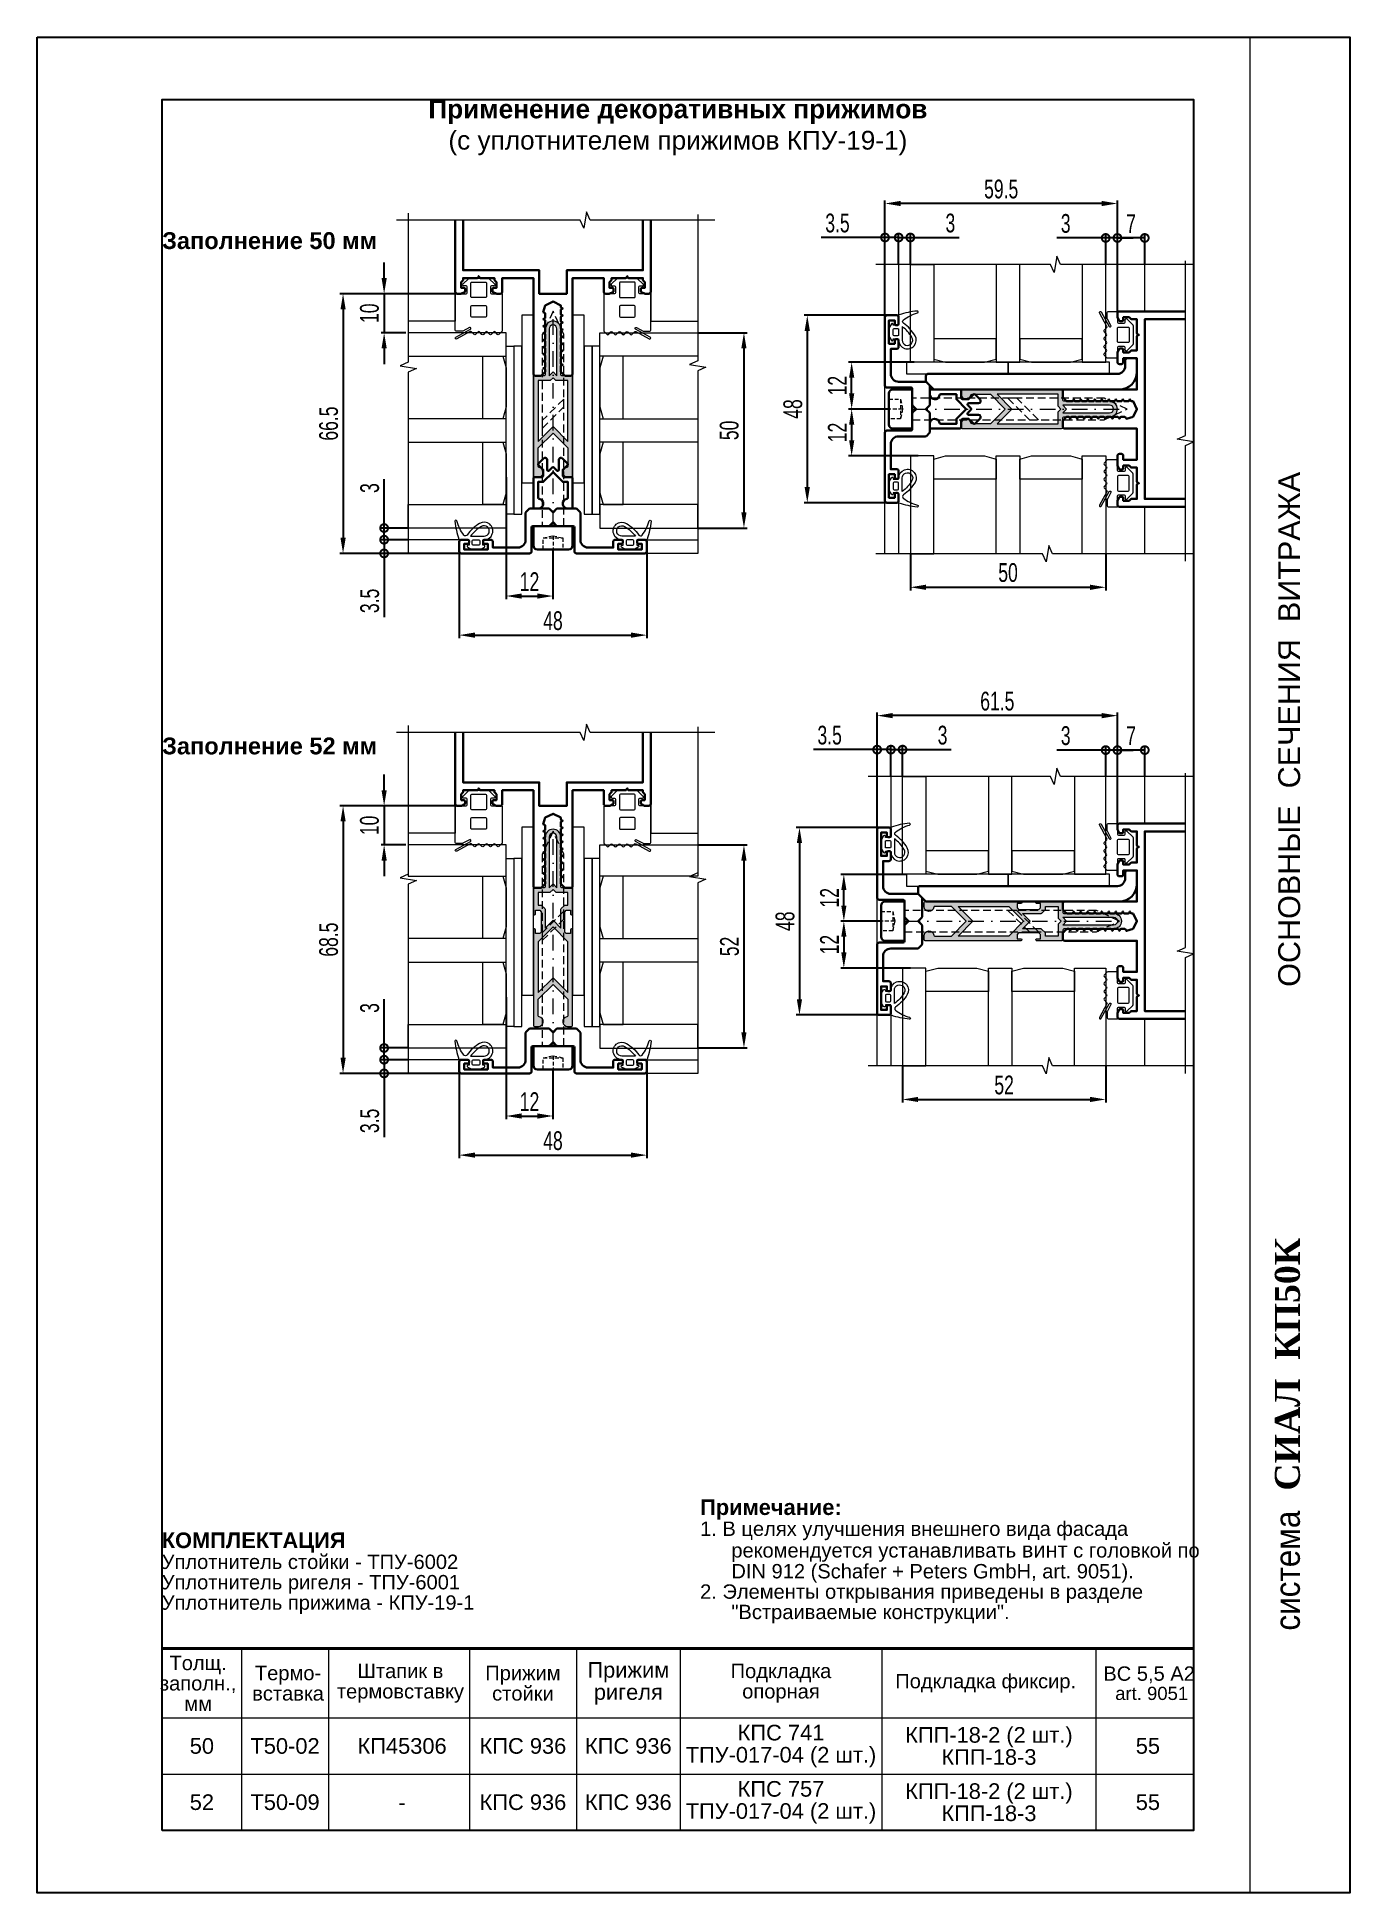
# Model space of a CAD drawing. Extents: x -37 to 8820, y -336 to 478.
# Drawn here: x 7980 to 8190, y 0 to 297 of the extents above; entities that cross this region are included whole.
import ezdxf
from ezdxf.enums import TextEntityAlignment as Align

# ---------------------------------------------------------------- set-up
doc = ezdxf.new("R2010")
doc.units = 0
doc.header["$LTSCALE"] = 5
doc.linetypes.add('DASHDOT', pattern=[1, 0.5, -0.25, 0, -0.25])
doc.linetypes.add('HIDDEN', pattern=[0.375, 0.25, -0.125])
doc.layers.get('0').update_dxf_attribs({"linetype": 'CONTINUOUS', "lineweight": 30})
doc.layers.get('DEFPOINTS').update_dxf_attribs({"linetype": 'CONTINUOUS'})
for name, color, linetype, lineweight in [('1', 6, 'DASHDOT', 13), ('2', 3, 'HIDDEN', 13), ('3', 1, 'CONTINUOUS', 20), ('Dimentions', 5, 'CONTINUOUS', 15), ('Glass', 5, 'CONTINUOUS', 20), ('Герлен', 7, 'CONTINUOUS', 60), ('Зигзаг', 1, 'CONTINUOUS', 15), ('Конструкции', 252, 'CONTINUOUS', 20), ('Подкладки', 1, 'CONTINUOUS', 20), ('Рамки', 1, 'CONTINUOUS', 15), ('Текстовый', 7, 'CONTINUOUS', 9), ('Уплотнители', 1, 'CONTINUOUS', 20), ('Штриховка', 1, 'CONTINUOUS', 5)]:
    doc.layers.add(name, color=color, linetype=linetype, lineweight=lineweight)
doc.layers.add('Скрытые', color=14, linetype='CONTINUOUS', plot=False)
doc.styles.add('3', font='RUSS.SHX', dxfattribs={"width": 0.7, "height": 3})
doc.styles.add('Каталожный', font='arial.ttf', dxfattribs={"height": 2.5})
doc.styles.add('Фирм', font='arial.ttf', dxfattribs={"height": 3.5})
doc.styles.add('Фирм5', font='timesbd.ttf', dxfattribs={"height": 4})
doc.dimstyles.new('MX1_6', dxfattribs={"dimtxt": 3, "dimasz": 2.5, "dimexe": 0.5, "dimexo": 0, "dimgap": 0.8, "dimtad": 1, "dimlfac": 1.6, "dimdsep": 46, "dimtxsty": '3', "dimcen": 0, "dimclrd": 256, "dimclre": 256, "dimclrt": 256, "dimaunit": 1, "dimadec": 0, "dimazin": 0, "dimtfac": 1, "dimtmove": 0, "dimatfit": 1, "dimfxl": 1, "dimtvp": 1, "dimtolj": 1, "dimtzin": 0, "dimarcsym": 0})

msp = doc.modelspace()

# ---------------------------------------------------------------- texts
at = {"layer": 'Текстовый', "style": 'Фирм'}
msp.add_text('ОСНОВНЫЕ  СЕЧЕНИЯ  ВИТРАЖА', height=3.5, rotation=90, dxfattribs=at).set_placement((8182.0431, 186.2205), align=Align.CENTER)
at = {"layer": 'Текстовый', "style": 'Фирм5'}
msp.add_text('СИАЛ  КП50К', height=4, rotation=90, dxfattribs=at).set_placement((8182, 64.3724))
at = {"layer": 'Текстовый', "style": 'Фирм', "width": 0.9}
msp.add_text(' система ', height=4, rotation=90, dxfattribs=at).set_placement((8182, 51.5762), align=Align.CENTER)
at = {"layer": 'Текстовый', "linetype": 'Continuous', "attachment_point": 1, "style": 'Каталожный'}
for s, insert, char_height, width in [('\\pxqc;{\\fArial|b1|i0|c204|p34;Применение декоративных прижимов \\P}(с уплотнителем прижимов КПУ-19-1)', (8000, 287), 3, 165), ('\\pxql;{\\fArial|b1|i0|c204|p34;Заполнение 50 мм}', (8000, 265.7835), 2.7, 42.664921), ('\\pxql;{\\fArial|b1|i0|c204|p34;Заполнение 52 мм}', (8000, 184.9072), 2.7, 42.664921)]:
    msp.add_mtext(s, dxfattribs=dict(at, insert=insert, char_height=char_height, width=width))
at = {"layer": 'Текстовый', "linetype": 'Continuous', "line_spacing_factor": 0.85, "style": 'Каталожный'}
for s, insert, char_height, width, attachment_point in [('\\pxi-2,l2,r-2.0333,se1.0833,ql,t4;{\\fArial|b1|i0|c204|p34;Примечание:\\P\\pi0,l0,r0,s*,q*,tz;\\fArial|b0|i0|c204|p34;\\H0.92x;1. В целях улучшения внешнего вида фасада рекомендуется устанавливать }винт{\\H0.92x; с головкой по DIN 912 (Schafer + Peters GmbH, art. 9051).\\P2. Элементы открывания приведены в разделе "Встраиваемые конструкции".}', (8086.0588, 62.9759), 2.5, 78.833722, 1), ('\\P\\pxql;{\\fArial|b1|i0|c204|p34;КОМПЛЕКТАЦИЯ\\P\\pi-2,l2,r-2.0333,se1.0833,t4;\\fArial|b0|i0|c204|p34;\\H0.92x;Уплотнитель стойки - ТПУ-6002\\PУплотнитель ригеля - ТПУ-6001\\PУплотнитель прижима - КПУ-19-1}', (7999.934, 61.2198), 2.5, 66.020014, 1), ('Толщ.\\Pзаполн.,\\Pмм', (8005.7528, 33.5434), 2.3, 27.25, 5), ('Термо-\\Pвставка', (8020.1384, 33.5434), 2.3, 12.276865, 5), ('Штапик в термовставку', (8038.1156, 33.5434), 2.3, 27.25, 5), ('Прижим \\Pстойки', (8057.7128, 33.5434), 2.3, 19.097083, 5), ('Прижим ригеля', (8074.5739, 33.5434), 2.5, 20.625, 5), ('Подкладка опорная', (8098.9906, 33.5434), 2.3, 27.25, 5), ('ВС 5,5 А2\\P{\\H0.92x; art. 9051}', (8157.8866, 33.5434), 2.3, 27.25, 5), ('Подкладка фиксир.', (8131.7395, 33.5434), 2.3, 35.271027, 5), ('КПС 741\\PТПУ-017-04 (2 шт.)', (8098.9952, 23.5), 2.5, 32.217592, 5), ('50', (8006.3562, 23.5), 2.5, 12.712441, 5), ('Т50-02', (8019.6582, 23.5), 2.5, 13.891532, 5), ('КП45306', (8038.3841, 23.5), 2.5, 19.560325, 5), ('КПС 936', (8057.7128, 23.5), 2.5, 19.097083, 5), ('КПС 936', (8074.5739, 23.5), 2.5, 20.625, 5), ('КПП-18-2 (2 шт.)\\PКПП-18-3', (8132.2626, 23.5), 2.5, 34.224897, 5), ('55', (8157.6875, 23.5), 2.5, 20.625, 5), ('КПС 757\\PТПУ-017-04 (2 шт.)', (8098.9952, 14.5), 2.5, 32.217592, 5), ('52', (8006.3562, 14.5), 2.5, 12.712441, 5), ('Т50-09', (8019.6582, 14.5), 2.5, 13.891532, 5), ('КПС 936', (8057.7128, 14.5), 2.5, 19.097083, 5), ('КПС 936', (8074.5739, 14.5), 2.5, 20.625, 5), ('КПП-18-2 (2 шт.)\\PКПП-18-3', (8132.2626, 14.5), 2.5, 34.224897, 5), ('55', (8157.6875, 14.5), 2.5, 20.625, 5), ('-', (8038.3841, 14.5), 2.5, 19.560325, 5)]:
    msp.add_mtext(s, dxfattribs=dict(at, insert=insert, char_height=char_height, width=width, attachment_point=attachment_point))

# ---------------------------------------------------------------- blocks, each defined once
blk = doc.blocks.new('*D900')
at = {"layer": 'DEFPOINTS', "color": 0, "linetype": 'Continuous', "transparency": 16777216}
for p in [(8046.9, 255.93), (8035.51, 249.68), (8038.98, 249.68)]:
    blk.add_point(p, dxfattribs=at)
at = {"layer": 'Dimentions', "linetype": 'Continuous', "lineweight": -2, "transparency": 16777216}
for p, q in [((8035.51, 258.43), (8035.51, 260.93)), ((8046.9, 255.93), (8035.01, 255.93)), ((8035.51, 255.93), (8035.51, 249.68)), ((8038.98, 249.68), (8035.01, 249.68)), ((8035.51, 247.18), (8035.51, 244.68))]:
    blk.add_line(p, q, dxfattribs=at)
at = {"layer": 'Dimentions', "linetype": 'Continuous', "transparency": 16777216}
for points in [[(8035.1, 258.43), (8035.93, 258.43), (8035.51, 255.93)], [(8035.1, 247.18), (8035.93, 247.18), (8035.51, 249.68)]]:
    blk.add_solid(points, dxfattribs=at)
at = {"layer": 'Dimentions', "linetype": 'Continuous', "transparency": 16777216, "insert": (8033.17, 252.81), "char_height": 3, "attachment_point": 5, "rotation": 90, "style": '3'}
blk.add_mtext('\\A1;10', dxfattribs=at)
blk = doc.blocks.new('*D901')
at = {"layer": 'DEFPOINTS', "color": 0, "linetype": 'Continuous', "transparency": 16777216}
for p in [(8039.19, 255.93), (8028.94, 214.37), (8039.37, 214.37)]:
    blk.add_point(p, dxfattribs=at)
at = {"layer": 'Dimentions', "linetype": 'Continuous', "lineweight": -2, "transparency": 16777216}
for p, q in [((8039.19, 255.93), (8028.44, 255.93)), ((8028.94, 253.43), (8028.94, 216.87)), ((8039.37, 214.37), (8028.44, 214.37))]:
    blk.add_line(p, q, dxfattribs=at)
at = {"layer": 'Dimentions', "linetype": 'Continuous', "transparency": 16777216}
for points in [[(8028.53, 253.43), (8029.36, 253.43), (8028.94, 255.93)], [(8028.53, 216.87), (8029.36, 216.87), (8028.94, 214.37)]]:
    blk.add_solid(points, dxfattribs=at)
at = {"layer": 'Dimentions', "linetype": 'Continuous', "transparency": 16777216, "insert": (8026.64, 235.15), "char_height": 3, "attachment_point": 5, "rotation": 90, "style": '3'}
blk.add_mtext('\\A1;66.5', dxfattribs=at)
blk = doc.blocks.new('_DotSmall')
at = {"color": 0, "linetype": 'ByBlock', "const_width": 0.5}
blk.add_lwpolyline([(-0.0625, 0, 1), (0.0625, 0, 1)], format="xyb", close=True, dxfattribs=at)
blk = doc.blocks.new('*D902')
at = {"layer": 'DEFPOINTS', "color": 0, "linetype": 'Continuous', "transparency": 16777216}
for p in [(8152.82, 264.86), (8150.94, 260.63), (8152.82, 252.79)]:
    blk.add_point(p, dxfattribs=at)
at = {"layer": 'Dimentions', "linetype": 'Continuous', "lineweight": -2, "transparency": 16777216}
for p, q in [((8150.94, 264.86), (8143.14, 264.86)), ((8150.94, 260.63), (8150.94, 265.36)), ((8152.82, 264.86), (8150.94, 264.86)), ((8152.82, 252.79), (8152.82, 265.36)), ((8152.82, 264.86), (8155.32, 264.86))]:
    blk.add_line(p, q, dxfattribs=at)
at = {"layer": 'Dimentions', "linetype": 'Continuous', "lineweight": -2, "transparency": 16777216, "xscale": 2.5, "yscale": 2.5, "zscale": 2.5}
blk.add_blockref('_DotSmall', (8150.94, 264.86), dxfattribs=at)
at = {"layer": 'Dimentions', "linetype": 'Continuous', "lineweight": -2, "transparency": 16777216, "xscale": 2.5, "yscale": 2.5, "zscale": 2.5, "rotation": 180}
blk.add_blockref('_DotSmall', (8152.82, 264.86), dxfattribs=at)
at = {"layer": 'Dimentions', "linetype": 'Continuous', "transparency": 16777216, "insert": (8144.54, 267.16), "char_height": 3, "attachment_point": 5, "style": '3'}
blk.add_mtext('\\A1;3', dxfattribs=at)
blk = doc.blocks.new('*D903')
at = {"layer": 'DEFPOINTS', "color": 0, "linetype": 'Continuous', "transparency": 16777216}
for p in [(8115.63, 270.37), (8152.82, 260.63), (8115.63, 252.16)]:
    blk.add_point(p, dxfattribs=at)
at = {"layer": 'Dimentions', "linetype": 'Continuous', "lineweight": -2, "transparency": 16777216}
for p, q in [((8115.63, 252.16), (8115.63, 270.87)), ((8150.32, 270.37), (8118.13, 270.37)), ((8152.82, 260.63), (8152.82, 270.87))]:
    blk.add_line(p, q, dxfattribs=at)
at = {"layer": 'Dimentions', "linetype": 'Continuous', "transparency": 16777216}
for points in [[(8118.13, 270.79), (8118.13, 269.96), (8115.63, 270.37)], [(8150.32, 270.79), (8150.32, 269.96), (8152.82, 270.37)]]:
    blk.add_solid(points, dxfattribs=at)
at = {"layer": 'Dimentions', "linetype": 'Continuous', "transparency": 16777216, "insert": (8134.22, 272.67), "char_height": 3, "attachment_point": 5, "style": '3'}
blk.add_mtext('\\A1;59.5', dxfattribs=at)
blk = doc.blocks.new('*D904')
at = {"layer": 'DEFPOINTS', "color": 0, "linetype": 'Continuous', "transparency": 16777216}
for p in [(8119.69, 214.32), (8150.94, 214.32), (8150.94, 208.95)]:
    blk.add_point(p, dxfattribs=at)
at = {"layer": 'Dimentions', "linetype": 'Continuous', "lineweight": -2, "transparency": 16777216}
for p, q in [((8119.69, 214.32), (8119.69, 208.45)), ((8150.94, 214.32), (8150.94, 208.45)), ((8122.19, 208.95), (8148.44, 208.95))]:
    blk.add_line(p, q, dxfattribs=at)
at = {"layer": 'Dimentions', "linetype": 'Continuous', "transparency": 16777216}
for points in [[(8122.19, 209.37), (8122.19, 208.53), (8119.69, 208.95)], [(8148.44, 209.37), (8148.44, 208.53), (8150.94, 208.95)]]:
    blk.add_solid(points, dxfattribs=at)
at = {"layer": 'Dimentions', "linetype": 'Continuous', "transparency": 16777216, "insert": (8135.32, 211.29), "char_height": 3, "attachment_point": 5, "style": '3'}
blk.add_mtext('\\A1;50', dxfattribs=at)
blk = doc.blocks.new('*D905')
at = {"layer": 'DEFPOINTS', "color": 0, "linetype": 'Continuous', "transparency": 16777216}
for p in [(8119.69, 264.93), (8117.82, 260.63), (8119.69, 260.63)]:
    blk.add_point(p, dxfattribs=at)
at = {"layer": 'Dimentions', "linetype": 'Continuous', "lineweight": -2, "transparency": 16777216}
for p, q in [((8117.82, 264.93), (8115.32, 264.93)), ((8117.82, 260.63), (8117.82, 265.43)), ((8117.82, 264.93), (8119.69, 264.93)), ((8119.69, 260.63), (8119.69, 265.43)), ((8119.69, 264.93), (8127.49, 264.93))]:
    blk.add_line(p, q, dxfattribs=at)
at = {"layer": 'Dimentions', "linetype": 'Continuous', "lineweight": -2, "transparency": 16777216, "xscale": 2.5, "yscale": 2.5, "zscale": 2.5}
blk.add_blockref('_DotSmall', (8117.82, 264.93), dxfattribs=at)
at = {"layer": 'Dimentions', "linetype": 'Continuous', "lineweight": -2, "transparency": 16777216, "xscale": 2.5, "yscale": 2.5, "zscale": 2.5, "rotation": 180}
blk.add_blockref('_DotSmall', (8119.69, 264.93), dxfattribs=at)
at = {"layer": 'Dimentions', "linetype": 'Continuous', "transparency": 16777216, "insert": (8126.09, 267.23), "char_height": 3, "attachment_point": 5, "style": '3'}
blk.add_mtext('\\A1;3', dxfattribs=at)
blk = doc.blocks.new('*D906')
at = {"layer": 'DEFPOINTS', "color": 0, "linetype": 'Continuous', "transparency": 16777216}
for p in [(8152.82, 264.86), (8152.82, 260.63), (8157.19, 260.63)]:
    blk.add_point(p, dxfattribs=at)
at = {"layer": 'Dimentions', "linetype": 'Continuous', "lineweight": -2, "transparency": 16777216}
for p, q in [((8152.82, 260.63), (8152.82, 265.36)), ((8157.19, 264.86), (8152.82, 264.86)), ((8157.19, 260.63), (8157.19, 265.36))]:
    blk.add_line(p, q, dxfattribs=at)
at = {"layer": 'Dimentions', "linetype": 'Continuous', "lineweight": -2, "transparency": 16777216, "xscale": 2.5, "yscale": 2.5, "zscale": 2.5, "rotation": 180}
blk.add_blockref('_DotSmall', (8152.82, 264.86), dxfattribs=at)
at = {"layer": 'Dimentions', "linetype": 'Continuous', "lineweight": -2, "transparency": 16777216, "xscale": 2.5, "yscale": 2.5, "zscale": 2.5}
blk.add_blockref('_DotSmall', (8157.19, 264.86), dxfattribs=at)
at = {"layer": 'Dimentions', "linetype": 'Continuous', "transparency": 16777216, "insert": (8155, 267.16), "char_height": 3, "attachment_point": 5, "style": '3'}
blk.add_mtext('\\A1;7', dxfattribs=at)
blk = doc.blocks.new('*D907')
at = {"layer": 'DEFPOINTS', "color": 0, "linetype": 'Continuous', "transparency": 16777216}
for p in [(8115.63, 264.93), (8117.82, 261.18), (8115.63, 252.16)]:
    blk.add_point(p, dxfattribs=at)
at = {"layer": 'Dimentions', "linetype": 'Continuous', "lineweight": -2, "transparency": 16777216}
for p, q in [((8115.63, 264.93), (8105.43, 264.93)), ((8115.63, 252.16), (8115.63, 265.43)), ((8117.82, 264.93), (8115.63, 264.93)), ((8117.82, 261.18), (8117.82, 265.43)), ((8117.82, 264.93), (8120.32, 264.93))]:
    blk.add_line(p, q, dxfattribs=at)
at = {"layer": 'Dimentions', "linetype": 'Continuous', "lineweight": -2, "transparency": 16777216, "xscale": 2.5, "yscale": 2.5, "zscale": 2.5}
blk.add_blockref('_DotSmall', (8115.63, 264.93), dxfattribs=at)
at = {"layer": 'Dimentions', "linetype": 'Continuous', "lineweight": -2, "transparency": 16777216, "xscale": 2.5, "yscale": 2.5, "zscale": 2.5, "rotation": 180}
blk.add_blockref('_DotSmall', (8117.82, 264.93), dxfattribs=at)
at = {"layer": 'Dimentions', "linetype": 'Continuous', "transparency": 16777216, "insert": (8108.03, 267.23), "char_height": 3, "attachment_point": 5, "style": '3'}
blk.add_mtext('\\A1;3.5', dxfattribs=at)
blk = doc.blocks.new('*D103')
at = {"layer": 'DEFPOINTS', "color": 0, "linetype": 'Continuous', "transparency": 16777216}
for p in [(8055.02, 226.56), (8062.52, 214.99), (8062.52, 207.55)]:
    blk.add_point(p, dxfattribs=at)
at = {"layer": 'Dimentions', "linetype": 'Continuous', "lineweight": -2, "transparency": 16777216}
for p, q in [((8055.02, 226.56), (8055.02, 207.05)), ((8062.52, 214.99), (8062.52, 207.05)), ((8057.52, 207.55), (8060.02, 207.55))]:
    blk.add_line(p, q, dxfattribs=at)
at = {"layer": 'Dimentions', "linetype": 'Continuous', "transparency": 16777216}
for points in [[(8057.52, 207.96), (8057.52, 207.13), (8055.02, 207.55)], [(8060.02, 207.96), (8060.02, 207.13), (8062.52, 207.55)]]:
    blk.add_solid(points, dxfattribs=at)
at = {"layer": 'Dimentions', "linetype": 'Continuous', "transparency": 16777216, "insert": (8058.77, 209.85), "char_height": 3, "attachment_point": 5, "style": '3'}
blk.add_mtext('\\A1;12', dxfattribs=at)
blk = doc.blocks.new('*D104')
at = {"layer": 'DEFPOINTS', "color": 0, "linetype": 'Continuous', "transparency": 16777216}
for p in [(8085.68, 249.68), (8085.68, 218.43), (8093.07, 218.43)]:
    blk.add_point(p, dxfattribs=at)
at = {"layer": 'Dimentions', "linetype": 'Continuous', "lineweight": -2, "transparency": 16777216}
for p, q in [((8085.68, 249.68), (8093.57, 249.68)), ((8093.07, 247.18), (8093.07, 220.93)), ((8085.68, 218.43), (8093.57, 218.43))]:
    blk.add_line(p, q, dxfattribs=at)
at = {"layer": 'Dimentions', "linetype": 'Continuous', "transparency": 16777216}
for points in [[(8092.65, 247.18), (8093.48, 247.18), (8093.07, 249.68)], [(8092.65, 220.93), (8093.48, 220.93), (8093.07, 218.43)]]:
    blk.add_solid(points, dxfattribs=at)
at = {"layer": 'Dimentions', "linetype": 'Continuous', "transparency": 16777216, "insert": (8090.72, 234.06), "char_height": 3, "attachment_point": 5, "rotation": 90, "style": '3'}
blk.add_mtext('\\A1;50', dxfattribs=at)
blk = doc.blocks.new('*D105')
at = {"layer": 'DEFPOINTS', "color": 0, "linetype": 'Continuous', "transparency": 16777216}
for p in [(8046.9, 173.97), (8035.51, 167.72), (8038.98, 167.72)]:
    blk.add_point(p, dxfattribs=at)
at = {"layer": 'Dimentions', "linetype": 'Continuous', "lineweight": -2, "transparency": 16777216}
for p, q in [((8035.51, 176.47), (8035.51, 178.97)), ((8046.9, 173.97), (8035.01, 173.97)), ((8035.51, 173.97), (8035.51, 167.72)), ((8038.98, 167.72), (8035.01, 167.72)), ((8035.51, 165.22), (8035.51, 162.72))]:
    blk.add_line(p, q, dxfattribs=at)
at = {"layer": 'Dimentions', "linetype": 'Continuous', "transparency": 16777216}
for points in [[(8035.1, 176.47), (8035.93, 176.47), (8035.51, 173.97)], [(8035.1, 165.22), (8035.93, 165.22), (8035.51, 167.72)]]:
    blk.add_solid(points, dxfattribs=at)
at = {"layer": 'Dimentions', "linetype": 'Continuous', "transparency": 16777216, "insert": (8033.17, 170.84), "char_height": 3, "attachment_point": 5, "rotation": 90, "style": '3'}
blk.add_mtext('\\A1;10', dxfattribs=at)
blk = doc.blocks.new('*D106')
at = {"layer": 'DEFPOINTS', "color": 0, "linetype": 'Continuous', "transparency": 16777216}
for p in [(8039.19, 173.97), (8028.94, 131.15), (8039.37, 131.15)]:
    blk.add_point(p, dxfattribs=at)
at = {"layer": 'Dimentions', "linetype": 'Continuous', "lineweight": -2, "transparency": 16777216}
for p, q in [((8039.19, 173.97), (8028.44, 173.97)), ((8028.94, 171.47), (8028.94, 133.65)), ((8039.37, 131.15), (8028.44, 131.15))]:
    blk.add_line(p, q, dxfattribs=at)
at = {"layer": 'Dimentions', "linetype": 'Continuous', "transparency": 16777216}
for points in [[(8028.53, 171.47), (8029.36, 171.47), (8028.94, 173.97)], [(8028.53, 133.65), (8029.36, 133.65), (8028.94, 131.15)]]:
    blk.add_solid(points, dxfattribs=at)
at = {"layer": 'Dimentions', "linetype": 'Continuous', "transparency": 16777216, "insert": (8026.64, 152.56), "char_height": 3, "attachment_point": 5, "rotation": 90, "style": '3'}
blk.add_mtext('\\A1;68.5', dxfattribs=at)
blk = doc.blocks.new('*D107')
at = {"layer": 'DEFPOINTS', "color": 0, "linetype": 'Continuous', "transparency": 16777216}
for p in [(8152.82, 182.89), (8150.94, 178.67), (8152.82, 170.82)]:
    blk.add_point(p, dxfattribs=at)
at = {"layer": 'Dimentions', "linetype": 'Continuous', "lineweight": -2, "transparency": 16777216}
for p, q in [((8150.94, 182.89), (8143.14, 182.89)), ((8150.94, 178.67), (8150.94, 183.39)), ((8152.82, 182.89), (8150.94, 182.89)), ((8152.82, 170.82), (8152.82, 183.39)), ((8152.82, 182.89), (8155.32, 182.89))]:
    blk.add_line(p, q, dxfattribs=at)
at = {"layer": 'Dimentions', "linetype": 'Continuous', "lineweight": -2, "transparency": 16777216, "xscale": 2.5, "yscale": 2.5, "zscale": 2.5}
blk.add_blockref('_DotSmall', (8150.94, 182.89), dxfattribs=at)
at = {"layer": 'Dimentions', "linetype": 'Continuous', "lineweight": -2, "transparency": 16777216, "xscale": 2.5, "yscale": 2.5, "zscale": 2.5, "rotation": 180}
blk.add_blockref('_DotSmall', (8152.82, 182.89), dxfattribs=at)
at = {"layer": 'Dimentions', "linetype": 'Continuous', "transparency": 16777216, "insert": (8144.54, 185.19), "char_height": 3, "attachment_point": 5, "style": '3'}
blk.add_mtext('\\A1;3', dxfattribs=at)
blk = doc.blocks.new('*D108')
at = {"layer": 'DEFPOINTS', "color": 0, "linetype": 'Continuous', "transparency": 16777216}
for p in [(8114.38, 188.41), (8152.82, 178.67), (8114.38, 170.2)]:
    blk.add_point(p, dxfattribs=at)
at = {"layer": 'Dimentions', "linetype": 'Continuous', "lineweight": -2, "transparency": 16777216}
for p, q in [((8114.38, 170.2), (8114.38, 188.91)), ((8150.32, 188.41), (8116.88, 188.41)), ((8152.82, 178.67), (8152.82, 188.91))]:
    blk.add_line(p, q, dxfattribs=at)
at = {"layer": 'Dimentions', "linetype": 'Continuous', "transparency": 16777216}
for points in [[(8116.88, 188.83), (8116.88, 187.99), (8114.38, 188.41)], [(8150.32, 188.83), (8150.32, 187.99), (8152.82, 188.41)]]:
    blk.add_solid(points, dxfattribs=at)
at = {"layer": 'Dimentions', "linetype": 'Continuous', "transparency": 16777216, "insert": (8133.6, 190.71), "char_height": 3, "attachment_point": 5, "style": '3'}
blk.add_mtext('\\A1;61.5', dxfattribs=at)
blk = doc.blocks.new('*D109')
at = {"layer": 'DEFPOINTS', "color": 0, "linetype": 'Continuous', "transparency": 16777216}
for p in [(8118.44, 132.36), (8150.94, 132.36), (8150.94, 126.98)]:
    blk.add_point(p, dxfattribs=at)
at = {"layer": 'Dimentions', "linetype": 'Continuous', "lineweight": -2, "transparency": 16777216}
for p, q in [((8118.44, 132.36), (8118.44, 126.48)), ((8150.94, 132.36), (8150.94, 126.48)), ((8120.94, 126.98), (8148.44, 126.98))]:
    blk.add_line(p, q, dxfattribs=at)
at = {"layer": 'Dimentions', "linetype": 'Continuous', "transparency": 16777216}
for points in [[(8120.94, 127.4), (8120.94, 126.57), (8118.44, 126.98)], [(8148.44, 127.4), (8148.44, 126.57), (8150.94, 126.98)]]:
    blk.add_solid(points, dxfattribs=at)
at = {"layer": 'Dimentions', "linetype": 'Continuous', "transparency": 16777216, "insert": (8134.69, 129.28), "char_height": 3, "attachment_point": 5, "style": '3'}
blk.add_mtext('\\A1;52', dxfattribs=at)
blk = doc.blocks.new('*D110')
at = {"layer": 'DEFPOINTS', "color": 0, "linetype": 'Continuous', "transparency": 16777216}
for p in [(8118.44, 182.97), (8116.57, 178.67), (8118.44, 178.67)]:
    blk.add_point(p, dxfattribs=at)
at = {"layer": 'Dimentions', "linetype": 'Continuous', "lineweight": -2, "transparency": 16777216}
for p, q in [((8116.57, 182.97), (8114.07, 182.97)), ((8116.57, 178.67), (8116.57, 183.47)), ((8116.57, 182.97), (8118.44, 182.97)), ((8118.44, 178.67), (8118.44, 183.47)), ((8118.44, 182.97), (8126.24, 182.97))]:
    blk.add_line(p, q, dxfattribs=at)
at = {"layer": 'Dimentions', "linetype": 'Continuous', "lineweight": -2, "transparency": 16777216, "xscale": 2.5, "yscale": 2.5, "zscale": 2.5}
blk.add_blockref('_DotSmall', (8116.57, 182.97), dxfattribs=at)
at = {"layer": 'Dimentions', "linetype": 'Continuous', "lineweight": -2, "transparency": 16777216, "xscale": 2.5, "yscale": 2.5, "zscale": 2.5, "rotation": 180}
blk.add_blockref('_DotSmall', (8118.44, 182.97), dxfattribs=at)
at = {"layer": 'Dimentions', "linetype": 'Continuous', "transparency": 16777216, "insert": (8124.84, 185.27), "char_height": 3, "attachment_point": 5, "style": '3'}
blk.add_mtext('\\A1;3', dxfattribs=at)
blk = doc.blocks.new('*D111')
at = {"layer": 'DEFPOINTS', "color": 0, "linetype": 'Continuous', "transparency": 16777216}
for p in [(8152.82, 182.89), (8152.82, 178.67), (8157.19, 178.67)]:
    blk.add_point(p, dxfattribs=at)
at = {"layer": 'Dimentions', "linetype": 'Continuous', "lineweight": -2, "transparency": 16777216}
for p, q in [((8152.82, 178.67), (8152.82, 183.39)), ((8157.19, 182.89), (8152.82, 182.89)), ((8157.19, 178.67), (8157.19, 183.39))]:
    blk.add_line(p, q, dxfattribs=at)
at = {"layer": 'Dimentions', "linetype": 'Continuous', "lineweight": -2, "transparency": 16777216, "xscale": 2.5, "yscale": 2.5, "zscale": 2.5, "rotation": 180}
blk.add_blockref('_DotSmall', (8152.82, 182.89), dxfattribs=at)
at = {"layer": 'Dimentions', "linetype": 'Continuous', "lineweight": -2, "transparency": 16777216, "xscale": 2.5, "yscale": 2.5, "zscale": 2.5}
blk.add_blockref('_DotSmall', (8157.19, 182.89), dxfattribs=at)
at = {"layer": 'Dimentions', "linetype": 'Continuous', "transparency": 16777216, "insert": (8155, 185.19), "char_height": 3, "attachment_point": 5, "style": '3'}
blk.add_mtext('\\A1;7', dxfattribs=at)
blk = doc.blocks.new('*D112')
at = {"layer": 'DEFPOINTS', "color": 0, "linetype": 'Continuous', "transparency": 16777216}
for p in [(8114.38, 182.97), (8116.57, 179.21), (8114.38, 170.2)]:
    blk.add_point(p, dxfattribs=at)
at = {"layer": 'Dimentions', "linetype": 'Continuous', "lineweight": -2, "transparency": 16777216}
for p, q in [((8114.38, 182.97), (8104.18, 182.97)), ((8114.38, 170.2), (8114.38, 183.47)), ((8116.57, 182.97), (8114.38, 182.97)), ((8116.57, 179.21), (8116.57, 183.47)), ((8116.57, 182.97), (8119.07, 182.97))]:
    blk.add_line(p, q, dxfattribs=at)
at = {"layer": 'Dimentions', "linetype": 'Continuous', "lineweight": -2, "transparency": 16777216, "xscale": 2.5, "yscale": 2.5, "zscale": 2.5}
blk.add_blockref('_DotSmall', (8114.38, 182.97), dxfattribs=at)
at = {"layer": 'Dimentions', "linetype": 'Continuous', "lineweight": -2, "transparency": 16777216, "xscale": 2.5, "yscale": 2.5, "zscale": 2.5, "rotation": 180}
blk.add_blockref('_DotSmall', (8116.57, 182.97), dxfattribs=at)
at = {"layer": 'Dimentions', "linetype": 'Continuous', "transparency": 16777216, "insert": (8106.78, 185.27), "char_height": 3, "attachment_point": 5, "style": '3'}
blk.add_mtext('\\A1;3.5', dxfattribs=at)
blk = doc.blocks.new('*D77')
at = {"layer": 'DEFPOINTS', "color": 0, "linetype": 'Continuous', "transparency": 16777216}
for p in [(8055.02, 143.34), (8062.52, 131.78), (8062.52, 124.33)]:
    blk.add_point(p, dxfattribs=at)
at = {"layer": 'Dimentions', "linetype": 'Continuous', "lineweight": -2, "transparency": 16777216}
for p, q in [((8055.02, 143.34), (8055.02, 123.83)), ((8062.52, 131.78), (8062.52, 123.83)), ((8057.52, 124.33), (8060.02, 124.33))]:
    blk.add_line(p, q, dxfattribs=at)
at = {"layer": 'Dimentions', "linetype": 'Continuous', "transparency": 16777216}
for points in [[(8057.52, 124.75), (8057.52, 123.91), (8055.02, 124.33)], [(8060.02, 124.75), (8060.02, 123.91), (8062.52, 124.33)]]:
    blk.add_solid(points, dxfattribs=at)
at = {"layer": 'Dimentions', "linetype": 'Continuous', "transparency": 16777216, "insert": (8058.77, 126.63), "char_height": 3, "attachment_point": 5, "style": '3'}
blk.add_mtext('\\A1;12', dxfattribs=at)
blk = doc.blocks.new('*D78')
at = {"layer": 'DEFPOINTS', "color": 0, "linetype": 'Continuous', "transparency": 16777216}
for p in [(8085.68, 167.72), (8085.68, 135.22), (8093.07, 135.22)]:
    blk.add_point(p, dxfattribs=at)
at = {"layer": 'Dimentions', "linetype": 'Continuous', "lineweight": -2, "transparency": 16777216}
for p, q in [((8085.68, 167.72), (8093.57, 167.72)), ((8093.07, 165.22), (8093.07, 137.72)), ((8085.68, 135.22), (8093.57, 135.22))]:
    blk.add_line(p, q, dxfattribs=at)
at = {"layer": 'Dimentions', "linetype": 'Continuous', "transparency": 16777216}
for points in [[(8092.65, 165.22), (8093.48, 165.22), (8093.07, 167.72)], [(8092.65, 137.72), (8093.48, 137.72), (8093.07, 135.22)]]:
    blk.add_solid(points, dxfattribs=at)
at = {"layer": 'Dimentions', "linetype": 'Continuous', "transparency": 16777216, "insert": (8090.77, 151.47), "char_height": 3, "attachment_point": 5, "rotation": 90, "style": '3'}
blk.add_mtext('\\A1;52', dxfattribs=at)
blk = doc.blocks.new('*D327')
at = {"layer": 'DEFPOINTS', "color": 0, "linetype": 'Continuous', "transparency": 16777216}
for p in [(8035.51, 214.37), (8039.37, 216.56), (8047.84, 214.37)]:
    blk.add_point(p, dxfattribs=at)
at = {"layer": 'Dimentions', "linetype": 'Continuous', "lineweight": -2, "transparency": 16777216}
for p, q in [((8035.51, 216.56), (8035.51, 219.06)), ((8039.37, 216.56), (8035.01, 216.56)), ((8047.84, 214.37), (8035.01, 214.37)), ((8035.51, 216.56), (8035.51, 214.37)), ((8035.51, 214.37), (8035.51, 204.17))]:
    blk.add_line(p, q, dxfattribs=at)
at = {"layer": 'Dimentions', "linetype": 'Continuous', "lineweight": -2, "transparency": 16777216, "xscale": 2.5, "yscale": 2.5, "zscale": 2.5}
for p, rotation in [((8035.51, 216.56), 270), ((8035.51, 214.37), 90)]:
    blk.add_blockref('_DotSmall', p, dxfattribs=dict(at, rotation=rotation))
at = {"layer": 'Dimentions', "linetype": 'Continuous', "transparency": 16777216, "insert": (8033.21, 206.77), "char_height": 3, "attachment_point": 5, "rotation": 90, "style": '3'}
blk.add_mtext('\\A1;3.5', dxfattribs=at)
blk = doc.blocks.new('*D328')
at = {"layer": 'DEFPOINTS', "color": 0, "linetype": 'Continuous', "transparency": 16777216}
for p in [(8047.52, 214.37), (8077.52, 214.68), (8077.52, 201.29)]:
    blk.add_point(p, dxfattribs=at)
at = {"layer": 'Dimentions', "linetype": 'Continuous', "lineweight": -2, "transparency": 16777216}
for p, q in [((8047.52, 214.37), (8047.52, 200.79)), ((8077.52, 214.68), (8077.52, 200.79)), ((8050.02, 201.29), (8075.02, 201.29))]:
    blk.add_line(p, q, dxfattribs=at)
at = {"layer": 'Dimentions', "linetype": 'Continuous', "transparency": 16777216}
for points in [[(8050.02, 201.71), (8050.02, 200.87), (8047.52, 201.29)], [(8075.02, 201.71), (8075.02, 200.87), (8077.52, 201.29)]]:
    blk.add_solid(points, dxfattribs=at)
at = {"layer": 'Dimentions', "linetype": 'Continuous', "transparency": 16777216, "insert": (8062.52, 203.59), "char_height": 3, "attachment_point": 5, "style": '3'}
blk.add_mtext('\\A1;48', dxfattribs=at)
blk = doc.blocks.new('*D329')
at = {"layer": 'DEFPOINTS', "color": 0, "linetype": 'Continuous', "transparency": 16777216}
for p in [(8039.37, 218.43), (8035.51, 216.56), (8039.37, 216.56)]:
    blk.add_point(p, dxfattribs=at)
at = {"layer": 'Dimentions', "linetype": 'Continuous', "lineweight": -2, "transparency": 16777216}
for p, q in [((8035.51, 218.43), (8035.51, 226.23)), ((8039.37, 218.43), (8035.01, 218.43)), ((8035.51, 216.56), (8035.51, 218.43)), ((8039.37, 216.56), (8035.01, 216.56)), ((8035.51, 216.56), (8035.51, 214.06))]:
    blk.add_line(p, q, dxfattribs=at)
at = {"layer": 'Dimentions', "linetype": 'Continuous', "lineweight": -2, "transparency": 16777216, "xscale": 2.5, "yscale": 2.5, "zscale": 2.5}
for p, rotation in [((8035.51, 218.43), 270), ((8035.51, 216.56), 90)]:
    blk.add_blockref('_DotSmall', p, dxfattribs=dict(at, rotation=rotation))
at = {"layer": 'Dimentions', "linetype": 'Continuous', "transparency": 16777216, "insert": (8033.21, 224.83), "char_height": 3, "attachment_point": 5, "rotation": 90, "style": '3'}
blk.add_mtext('\\A1;3', dxfattribs=at)
blk = doc.blocks.new('*D330')
at = {"layer": 'DEFPOINTS', "color": 0, "linetype": 'Continuous', "transparency": 16777216}
for p in [(8035.51, 131.15), (8039.37, 133.34), (8047.84, 131.15)]:
    blk.add_point(p, dxfattribs=at)
at = {"layer": 'Dimentions', "linetype": 'Continuous', "lineweight": -2, "transparency": 16777216}
for p, q in [((8035.51, 133.34), (8035.51, 135.84)), ((8039.37, 133.34), (8035.01, 133.34)), ((8047.84, 131.15), (8035.01, 131.15)), ((8035.51, 133.34), (8035.51, 131.15)), ((8035.51, 131.15), (8035.51, 120.95))]:
    blk.add_line(p, q, dxfattribs=at)
at = {"layer": 'Dimentions', "linetype": 'Continuous', "lineweight": -2, "transparency": 16777216, "xscale": 2.5, "yscale": 2.5, "zscale": 2.5}
for p, rotation in [((8035.51, 133.34), 270), ((8035.51, 131.15), 90)]:
    blk.add_blockref('_DotSmall', p, dxfattribs=dict(at, rotation=rotation))
at = {"layer": 'Dimentions', "linetype": 'Continuous', "transparency": 16777216, "insert": (8033.21, 123.55), "char_height": 3, "attachment_point": 5, "rotation": 90, "style": '3'}
blk.add_mtext('\\A1;3.5', dxfattribs=at)
blk = doc.blocks.new('*D331')
at = {"layer": 'DEFPOINTS', "color": 0, "linetype": 'Continuous', "transparency": 16777216}
for p in [(8047.52, 131.15), (8077.52, 131.47), (8077.52, 118.07)]:
    blk.add_point(p, dxfattribs=at)
at = {"layer": 'Dimentions', "linetype": 'Continuous', "lineweight": -2, "transparency": 16777216}
for p, q in [((8047.52, 131.15), (8047.52, 117.57)), ((8077.52, 131.47), (8077.52, 117.57)), ((8050.02, 118.07), (8075.02, 118.07))]:
    blk.add_line(p, q, dxfattribs=at)
at = {"layer": 'Dimentions', "linetype": 'Continuous', "transparency": 16777216}
for points in [[(8050.02, 118.49), (8050.02, 117.66), (8047.52, 118.07)], [(8075.02, 118.49), (8075.02, 117.66), (8077.52, 118.07)]]:
    blk.add_solid(points, dxfattribs=at)
at = {"layer": 'Dimentions', "linetype": 'Continuous', "transparency": 16777216, "insert": (8062.52, 120.37), "char_height": 3, "attachment_point": 5, "style": '3'}
blk.add_mtext('\\A1;48', dxfattribs=at)
blk = doc.blocks.new('*D332')
at = {"layer": 'DEFPOINTS', "color": 0, "linetype": 'Continuous', "transparency": 16777216}
for p in [(8039.37, 135.22), (8035.51, 133.34), (8039.37, 133.34)]:
    blk.add_point(p, dxfattribs=at)
at = {"layer": 'Dimentions', "linetype": 'Continuous', "lineweight": -2, "transparency": 16777216}
for p, q in [((8035.51, 135.22), (8035.51, 143.02)), ((8039.37, 135.22), (8035.01, 135.22)), ((8035.51, 133.34), (8035.51, 135.22)), ((8039.37, 133.34), (8035.01, 133.34)), ((8035.51, 133.34), (8035.51, 130.84))]:
    blk.add_line(p, q, dxfattribs=at)
at = {"layer": 'Dimentions', "linetype": 'Continuous', "lineweight": -2, "transparency": 16777216, "xscale": 2.5, "yscale": 2.5, "zscale": 2.5}
for p, rotation in [((8035.51, 135.22), 270), ((8035.51, 133.34), 90)]:
    blk.add_blockref('_DotSmall', p, dxfattribs=dict(at, rotation=rotation))
at = {"layer": 'Dimentions', "linetype": 'Continuous', "transparency": 16777216, "insert": (8033.21, 141.62), "char_height": 3, "attachment_point": 5, "rotation": 90, "style": '3'}
blk.add_mtext('\\A1;3', dxfattribs=at)
blk = doc.blocks.new('*D365')
at = {"layer": 'DEFPOINTS', "color": 0, "transparency": 16777216}
for p in [(8110.3, 244.98), (8120.32, 244.98), (8116.25, 237.48)]:
    blk.add_point(p, dxfattribs=at)
at = {"layer": 'Dimentions', "lineweight": -2, "transparency": 16777216}
for p, q in [((8120.32, 244.98), (8109.8, 244.98)), ((8110.3, 239.98), (8110.3, 242.48)), ((8116.25, 237.48), (8109.8, 237.48))]:
    blk.add_line(p, q, dxfattribs=at)
at = {"layer": 'Dimentions', "transparency": 16777216}
for points in [[(8109.89, 242.48), (8110.72, 242.48), (8110.3, 244.98)], [(8109.89, 239.98), (8110.72, 239.98), (8110.3, 237.48)]]:
    blk.add_solid(points, dxfattribs=at)
at = {"layer": 'Dimentions', "transparency": 16777216, "insert": (8108, 241.23), "char_height": 3, "attachment_point": 5, "rotation": 90, "style": '3'}
blk.add_mtext('\\A1;12', dxfattribs=at)
blk = doc.blocks.new('*D366')
at = {"layer": 'DEFPOINTS', "color": 0, "transparency": 16777216}
for p in [(8116.25, 237.48), (8110.3, 229.98), (8120.94, 229.98)]:
    blk.add_point(p, dxfattribs=at)
at = {"layer": 'Dimentions', "lineweight": -2, "transparency": 16777216}
for p, q in [((8116.25, 237.48), (8109.8, 237.48)), ((8110.3, 234.98), (8110.3, 232.48)), ((8120.94, 229.98), (8109.8, 229.98))]:
    blk.add_line(p, q, dxfattribs=at)
at = {"layer": 'Dimentions', "transparency": 16777216}
for points in [[(8109.89, 234.98), (8110.72, 234.98), (8110.3, 237.48)], [(8109.89, 232.48), (8110.72, 232.48), (8110.3, 229.98)]]:
    blk.add_solid(points, dxfattribs=at)
at = {"layer": 'Dimentions', "transparency": 16777216, "insert": (8108, 233.73), "char_height": 3, "attachment_point": 5, "rotation": 90, "style": '3'}
blk.add_mtext('\\A1;12', dxfattribs=at)
blk = doc.blocks.new('*D367')
at = {"layer": 'DEFPOINTS', "color": 0, "transparency": 16777216}
for p in [(8115.94, 252.48), (8103.2, 222.48), (8115.94, 222.48)]:
    blk.add_point(p, dxfattribs=at)
at = {"layer": 'Dimentions', "lineweight": -2, "transparency": 16777216}
for p, q in [((8115.94, 252.48), (8102.7, 252.48)), ((8103.2, 249.98), (8103.2, 224.98)), ((8115.94, 222.48), (8102.7, 222.48))]:
    blk.add_line(p, q, dxfattribs=at)
at = {"layer": 'Dimentions', "transparency": 16777216}
for points in [[(8102.78, 249.98), (8103.62, 249.98), (8103.2, 252.48)], [(8102.78, 224.98), (8103.62, 224.98), (8103.2, 222.48)]]:
    blk.add_solid(points, dxfattribs=at)
at = {"layer": 'Dimentions', "transparency": 16777216, "insert": (8100.9, 237.48), "char_height": 3, "attachment_point": 5, "rotation": 90, "style": '3'}
blk.add_mtext('\\A1;48', dxfattribs=at)
blk = doc.blocks.new('*D368')
at = {"layer": 'DEFPOINTS', "color": 0, "transparency": 16777216}
for p in [(8109.05, 163.01), (8119.07, 163.01), (8115, 155.51)]:
    blk.add_point(p, dxfattribs=at)
at = {"layer": 'Dimentions', "lineweight": -2, "transparency": 16777216}
for p, q in [((8119.07, 163.01), (8108.55, 163.01)), ((8109.05, 158.01), (8109.05, 160.51)), ((8115, 155.51), (8108.55, 155.51))]:
    blk.add_line(p, q, dxfattribs=at)
at = {"layer": 'Dimentions', "transparency": 16777216}
for points in [[(8108.64, 160.51), (8109.47, 160.51), (8109.05, 163.01)], [(8108.64, 158.01), (8109.47, 158.01), (8109.05, 155.51)]]:
    blk.add_solid(points, dxfattribs=at)
at = {"layer": 'Dimentions', "transparency": 16777216, "insert": (8106.75, 159.26), "char_height": 3, "attachment_point": 5, "rotation": 90, "style": '3'}
blk.add_mtext('\\A1;12', dxfattribs=at)
blk = doc.blocks.new('*D369')
at = {"layer": 'DEFPOINTS', "color": 0, "transparency": 16777216}
for p in [(8115, 155.51), (8109.05, 148.01), (8119.69, 148.01)]:
    blk.add_point(p, dxfattribs=at)
at = {"layer": 'Dimentions', "lineweight": -2, "transparency": 16777216}
for p, q in [((8115, 155.51), (8108.55, 155.51)), ((8109.05, 153.01), (8109.05, 150.51)), ((8119.69, 148.01), (8108.55, 148.01))]:
    blk.add_line(p, q, dxfattribs=at)
at = {"layer": 'Dimentions', "transparency": 16777216}
for points in [[(8108.64, 153.01), (8109.47, 153.01), (8109.05, 155.51)], [(8108.64, 150.51), (8109.47, 150.51), (8109.05, 148.01)]]:
    blk.add_solid(points, dxfattribs=at)
at = {"layer": 'Dimentions', "transparency": 16777216, "insert": (8106.75, 151.76), "char_height": 3, "attachment_point": 5, "rotation": 90, "style": '3'}
blk.add_mtext('\\A1;12', dxfattribs=at)
blk = doc.blocks.new('*D370')
at = {"layer": 'DEFPOINTS', "color": 0, "transparency": 16777216}
for p in [(8114.69, 170.51), (8101.95, 140.51), (8114.69, 140.51)]:
    blk.add_point(p, dxfattribs=at)
at = {"layer": 'Dimentions', "lineweight": -2, "transparency": 16777216}
for p, q in [((8114.69, 170.51), (8101.45, 170.51)), ((8101.95, 168.01), (8101.95, 143.01)), ((8114.69, 140.51), (8101.45, 140.51))]:
    blk.add_line(p, q, dxfattribs=at)
at = {"layer": 'Dimentions', "transparency": 16777216}
for points in [[(8101.53, 168.01), (8102.37, 168.01), (8101.95, 170.51)], [(8101.53, 143.01), (8102.37, 143.01), (8101.95, 140.51)]]:
    blk.add_solid(points, dxfattribs=at)
at = {"layer": 'Dimentions', "transparency": 16777216, "insert": (8099.65, 155.51), "char_height": 3, "attachment_point": 5, "rotation": 90, "style": '3'}
blk.add_mtext('\\A1;48', dxfattribs=at)

# ---------------------------------------------------------------- dimensions: what is measured, and where the dimension line sits
at = {"layer": 'Dimentions', "linetype": 'Continuous'}
for base, p1, p2, picture, middle in [((8115.6295, 270.3741), (8152.817, 260.6326), (8115.6295, 252.1648), '*D903', (8134.2232, 272.6741)), ((8062.5242, 207.5454), (8055.0242, 226.5555), (8062.5242, 214.993), '*D103', (8058.7742, 209.8454)), ((8077.5242, 201.2889), (8047.5242, 214.368), (8077.5242, 214.6805), '*D328', (8062.5242, 203.5889)), ((8150.942, 208.9485), (8119.692, 214.3221), (8150.942, 214.3221), '*D904', (8135.317, 211.2913)), ((8114.3795, 188.4087), (8152.817, 178.6671), (8114.3795, 170.1994), '*D108', (8133.5982, 190.7087)), ((8062.5242, 124.33), (8055.0242, 143.3401), (8062.5242, 131.7776), '*D77', (8058.7742, 126.63)), ((8077.5242, 118.0734), (8047.5242, 131.1526), (8077.5242, 131.4651), '*D331', (8062.5242, 120.3734)), ((8150.942, 126.983), (8118.442, 132.3567), (8150.942, 132.3567), '*D109', (8134.692, 129.283))]:
    dim = msp.add_linear_dim(base=base, p1=p1, p2=p2, dimstyle='MX1_6', dxfattribs=at)
    dim.commit()
    dim.dimension.update_dxf_attribs({"geometry": picture, "text_midpoint": middle})
for base, p1, p2, override, picture, middle in [((8115.6295, 264.9346), (8117.817, 261.1763), (8115.6295, 252.1648), {"dimdec": 1, "dimblk1": 'DotSmall', "dimblk2": 'DotSmall', "dimsah": 1}, '*D907', (8108.0295, 267.2346)), ((8119.692, 264.9346), (8117.817, 260.6326), (8119.692, 260.6326), {"dimdec": 0, "dimblk1": 'DotSmall', "dimblk2": 'DotSmall', "dimsah": 1}, '*D905', (8126.092, 267.2346)), ((8152.817, 264.8594), (8157.192, 260.6326), (8152.817, 260.6326), {"dimdec": 0, "dimblk1": 'DotSmall', "dimblk2": 'DotSmall', "dimsah": 1}, '*D906', (8155.0045, 267.1594)), ((8114.3795, 182.9691), (8116.567, 179.2109), (8114.3795, 170.1994), {"dimdec": 1, "dimblk1": 'DotSmall', "dimblk2": 'DotSmall', "dimsah": 1}, '*D112', (8106.7795, 185.2691)), ((8118.442, 182.9691), (8116.567, 178.6671), (8118.442, 178.6671), {"dimdec": 0, "dimblk1": 'DotSmall', "dimblk2": 'DotSmall', "dimsah": 1}, '*D110', (8124.842, 185.2691)), ((8152.817, 182.894), (8157.192, 178.6671), (8152.817, 178.6671), {"dimdec": 0, "dimblk1": 'DotSmall', "dimblk2": 'DotSmall', "dimsah": 1}, '*D111', (8155.0045, 185.194))]:
    dim = msp.add_linear_dim(base=base, p1=p1, p2=p2, dimstyle='MX1_6', override=override, dxfattribs=at)
    dim.commit()
    dim.dimension.update_dxf_attribs({"geometry": picture, "text_midpoint": middle})
for base, p1, p2, picture, middle in [((8152.817, 264.8594), (8150.942, 260.6326), (8152.817, 252.7898), '*D902', (8144.542, 264.8594)), ((8152.817, 182.894), (8150.942, 178.6671), (8152.817, 170.8244), '*D107', (8144.542, 182.894))]:
    dim = msp.add_linear_dim(base=base, p1=p1, p2=p2, dimstyle='MX1_6', override={"dimdec": 0, "dimblk1": 'DotSmall', "dimblk2": 'DotSmall', "dimsah": 1}, dxfattribs=at)
    dim.commit()
    dim.dimension.update_dxf_attribs({"geometry": picture, "text_midpoint": middle, "dimtype": 160})
for base, p1, p2, picture, middle in [((8035.5143, 249.6834), (8046.8992, 255.9305), (8038.979, 249.6834), '*D900', (8033.1715, 252.8069)), ((8028.9443, 214.368), (8039.1882, 255.9334), (8039.3689, 214.368), '*D901', (8026.6443, 235.1507)), ((8093.067, 218.4305), (8085.6794, 249.6805), (8085.6794, 218.4305), '*D104', (8090.7241, 234.0555)), ((8035.5143, 167.718), (8046.8992, 173.9651), (8038.979, 167.718), '*D105', (8033.1715, 170.8415)), ((8028.9443, 131.1526), (8039.1882, 173.968), (8039.3689, 131.1526), '*D106', (8026.6443, 152.5603)), ((8093.067, 135.2151), (8085.6794, 167.7151), (8085.6794, 135.2151), '*D78', (8090.767, 151.4651))]:
    dim = msp.add_linear_dim(base=base, p1=p1, p2=p2, angle=90, dimstyle='MX1_6', dxfattribs=at)
    dim.commit()
    dim.dimension.update_dxf_attribs({"geometry": picture, "text_midpoint": middle})
at = {"layer": 'Dimentions'}
for base, p1, p2, angle, picture, middle in [((8103.2003, 222.4773), (8115.942, 252.4773), (8115.942, 222.4773), 90, '*D367', (8100.9003, 237.4773)), ((8110.3019, 244.9773), (8116.2545, 237.4773), (8120.317, 244.9773), 90, '*D365', (8108.0019, 241.2273)), ((8110.3019, 229.9773), (8116.2545, 237.4773), (8120.942, 229.9773), 270, '*D366', (8108.0019, 233.7273)), ((8101.9503, 140.5119), (8114.692, 170.5119), (8114.692, 140.5119), 90, '*D370', (8099.6503, 155.5119)), ((8109.0519, 163.0119), (8115.0045, 155.5119), (8119.067, 163.0119), 90, '*D368', (8106.7519, 159.2619)), ((8109.0519, 148.0119), (8115.0045, 155.5119), (8119.692, 148.0119), 270, '*D369', (8106.7519, 151.7619))]:
    dim = msp.add_linear_dim(base=base, p1=p1, p2=p2, angle=angle, dimstyle='MX1_6', dxfattribs=at)
    dim.commit()
    dim.dimension.update_dxf_attribs({"geometry": picture, "text_midpoint": middle})
at = {"layer": 'Dimentions', "linetype": 'Continuous'}
for base, p1, p2, picture, middle in [((8035.5143, 216.5555), (8039.3689, 218.4305), (8039.3689, 216.5555), '*D329', (8035.5143, 224.8305)), ((8035.5143, 133.3401), (8039.3689, 135.2151), (8039.3689, 133.3401), '*D332', (8035.5143, 141.6151))]:
    dim = msp.add_linear_dim(base=base, p1=p1, p2=p2, angle=90, dimstyle='MX1_6', override={"dimdec": 1, "dimblk1": 'DotSmall', "dimblk2": 'DotSmall', "dimsah": 1}, dxfattribs=at)
    dim.commit()
    dim.dimension.update_dxf_attribs({"geometry": picture, "text_midpoint": middle, "dimtype": 160})
for base, p1, p2, picture, middle in [((8035.5143, 214.368), (8039.3689, 216.5555), (8047.8367, 214.368), '*D327', (8033.2143, 206.768)), ((8035.5143, 131.1526), (8039.3689, 133.3401), (8047.8367, 131.1526), '*D330', (8033.2143, 123.5526))]:
    dim = msp.add_linear_dim(base=base, p1=p1, p2=p2, angle=90, dimstyle='MX1_6', override={"dimdec": 1, "dimblk1": 'DotSmall', "dimblk2": 'DotSmall', "dimsah": 1}, dxfattribs=at)
    dim.commit()
    dim.dimension.update_dxf_attribs({"geometry": picture, "text_midpoint": middle})

# ---------------------------------------------------------------- hatches: boundary and pattern name
at = {"layer": 'Штриховка'}
h = msp.add_hatch(color=256, dxfattribs=at)
h.dxf.hatch_style = 1
edge = h.paths.add_edge_path(flags=16)
edge.add_line((8062.5242, 243.4305), (8063.1492, 242.8055))
edge.add_line((8063.1492, 242.8055), (8063.1492, 250.3055))
edge.add_arc((8062.5242, 250.3055), 0.625, 0, 180)
edge.add_line((8061.8992, 250.3055), (8061.8992, 242.8055))
edge.add_line((8061.8992, 242.8055), (8062.5242, 243.4305))
h.paths.add_polyline_path([(8062.9635, 242.0555), (8062.5242, 242.4949), (8062.0848, 242.0555), (8060.1492, 242.0555), (8060.1492, 232.3037), (8062.5242, 234.6787), (8064.8992, 232.3037), (8064.8992, 242.0555)], flags=16)
edge = h.paths.add_edge_path()
edge.add_line((8065.4617, 242.8055), (8063.9304, 242.8055))
edge.add_arc((8063.9304, 242.9618), 0.1562, 180, 270, ccw=False)
edge.add_line((8063.7742, 242.9618), (8063.7742, 247.0555))
edge.add_arc((8063.6804, 247.1805), 0.1562, 306.869898, 413.130102)
edge.add_line((8063.7742, 247.3055), (8063.7742, 250.3055))
edge.add_arc((8062.5242, 250.3055), 1.25, 0, 180)
edge.add_line((8061.2742, 250.3055), (8061.2742, 247.3055))
edge.add_arc((8061.3679, 247.1805), 0.1562, 126.869898, 233.130102)
edge.add_line((8061.2742, 247.0555), (8061.2742, 242.9618))
edge.add_arc((8061.1179, 242.9618), 0.1562, -90, 0, ccw=False)
edge.add_line((8061.1179, 242.8055), (8059.5867, 242.8055))
edge.add_arc((8059.5867, 242.618), 0.1875, 90, 180)
edge.add_line((8059.3992, 242.618), (8059.3992, 226.743))
edge.add_arc((8059.5867, 226.743), 0.1875, 180, 270)
edge.add_line((8059.5867, 226.5555), (8060.1804, 226.5555))
edge.add_arc((8060.1804, 227.3368), 0.7812, 270, 440.718201)
edge.add_arc((8060.3367, 228.2928), 0.1875, 180, 260.718201, ccw=False)
edge.add_line((8060.1492, 228.2928), (8060.1492, 231.243))
edge.add_line((8060.1492, 231.243), (8062.5242, 233.618))
edge.add_line((8062.5242, 233.618), (8064.8992, 231.243))
edge.add_line((8064.8992, 231.243), (8064.8992, 228.2928))
edge.add_arc((8064.7117, 228.2928), 0.1875, -80.718201, 0, ccw=False)
edge.add_arc((8064.8679, 227.3368), 0.7812, 99.281799, 270)
edge.add_line((8064.8679, 226.5555), (8065.4617, 226.5555))
edge.add_arc((8065.4617, 226.743), 0.1875, 270, 360)
edge.add_line((8065.6492, 226.743), (8065.6492, 242.618))
edge.add_arc((8065.4617, 242.618), 0.1875, 0, 90)
h = msp.add_hatch(color=256, dxfattribs=at)
h.dxf.hatch_style = 1
edge = h.paths.add_edge_path(flags=16)
edge.add_line((8144.692, 237.4773), (8144.067, 236.8523))
edge.add_line((8144.067, 236.8523), (8151.567, 236.8523))
edge.add_arc((8151.567, 237.4773), 0.625, 270, 450)
edge.add_line((8151.567, 238.1023), (8144.067, 238.1023))
edge.add_line((8144.067, 238.1023), (8144.692, 237.4773))
h.paths.add_polyline_path([(8143.317, 237.038), (8143.7563, 237.4773), (8143.317, 237.9167), (8143.317, 239.8523), (8133.5651, 239.8523), (8135.9401, 237.4773), (8133.5651, 235.1023), (8143.317, 235.1023)], flags=16)
edge = h.paths.add_edge_path()
edge.add_line((8144.067, 234.5398), (8144.067, 236.0711))
edge.add_arc((8144.2232, 236.0711), 0.1562, 90, 180, ccw=False)
edge.add_line((8144.2232, 236.2273), (8148.317, 236.2273))
edge.add_arc((8148.442, 236.3211), 0.1562, 216.869898, 323.130102)
edge.add_line((8148.567, 236.2273), (8151.567, 236.2273))
edge.add_arc((8151.567, 237.4773), 1.25, 270, 450)
edge.add_line((8151.567, 238.7273), (8148.567, 238.7273))
edge.add_arc((8148.442, 238.6336), 0.1562, 36.869898, 143.130102)
edge.add_line((8148.317, 238.7273), (8144.2232, 238.7273))
edge.add_arc((8144.2232, 238.8836), 0.1562, 180, 270, ccw=False)
edge.add_line((8144.067, 238.8836), (8144.067, 240.4148))
edge.add_arc((8143.8795, 240.4148), 0.1875, 0, 90)
edge.add_line((8143.8795, 240.6023), (8128.0045, 240.6023))
edge.add_arc((8128.0045, 240.4148), 0.1875, 90, 180)
edge.add_line((8127.817, 240.4148), (8127.817, 239.8211))
edge.add_arc((8128.5982, 239.8211), 0.7812, 180, 350.718201)
edge.add_arc((8129.5543, 239.6648), 0.1875, 90, 170.718201, ccw=False)
edge.add_line((8129.5543, 239.8523), (8132.5045, 239.8523))
edge.add_line((8132.5045, 239.8523), (8134.8795, 237.4773))
edge.add_line((8134.8795, 237.4773), (8132.5045, 235.1023))
edge.add_line((8132.5045, 235.1023), (8129.5543, 235.1023))
edge.add_arc((8129.5543, 235.2898), 0.1875, 189.281799, 270, ccw=False)
edge.add_arc((8128.5982, 235.1336), 0.7812, 9.281799, 180)
edge.add_line((8127.817, 235.1336), (8127.817, 234.5398))
edge.add_arc((8128.0045, 234.5398), 0.1875, 180, 270)
edge.add_line((8128.0045, 234.3523), (8143.8795, 234.3523))
edge.add_arc((8143.8795, 234.5398), 0.1875, 270, 360)
h = msp.add_hatch(color=256, dxfattribs=at)
h.dxf.hatch_style = 1
edge = h.paths.add_edge_path(flags=16)
edge.add_line((8062.5242, 161.4651), (8063.1492, 160.8401))
edge.add_line((8063.1492, 160.8401), (8063.1492, 168.9651))
edge.add_arc((8062.5242, 168.9651), 0.625, 0, 180)
edge.add_line((8061.8992, 168.9651), (8061.8992, 160.8401))
edge.add_line((8061.8992, 160.8401), (8062.5242, 161.4651))
edge = h.paths.add_edge_path(flags=16)
edge.add_line((8060.1492, 160.0901), (8060.1492, 158.0901))
edge.add_line((8060.1492, 158.0901), (8060.5733, 158.0901))
edge.add_arc((8060.5733, 157.9026), 0.1875, 45, 90, ccw=False)
edge.add_line((8060.7059, 158.0352), (8061.2192, 157.5218))
edge.add_arc((8061.0867, 157.3893), 0.1875, 0, 45, ccw=False)
edge.add_line((8061.2742, 157.3893), (8061.2742, 154.3989))
edge.add_line((8061.2742, 154.3989), (8062.5242, 155.6489))
edge.add_line((8062.5242, 155.6489), (8063.7742, 154.3989))
edge.add_line((8063.7742, 154.3989), (8063.7742, 157.3893))
edge.add_arc((8063.9617, 157.3893), 0.1875, 135, 180, ccw=False)
edge.add_line((8063.8291, 157.5218), (8064.3424, 158.0352))
edge.add_arc((8064.475, 157.9026), 0.1875, 90, 135, ccw=False)
edge.add_line((8064.475, 158.0901), (8064.8992, 158.0901))
edge.add_line((8064.8992, 158.0901), (8064.8992, 160.0901))
edge.add_line((8064.8992, 160.0901), (8063.0153, 160.0901))
edge.add_line((8063.0153, 160.0901), (8062.5242, 160.5812))
edge.add_line((8062.5242, 160.5812), (8062.033, 160.0901))
edge.add_line((8062.033, 160.0901), (8060.1492, 160.0901))
h.paths.add_polyline_path([(8060.1492, 144.0882), (8062.5242, 146.4632), (8064.8992, 144.0882), (8064.8992, 152.2132), (8062.5242, 154.5882), (8060.1492, 152.2132)], flags=16)
edge = h.paths.add_edge_path()
edge.add_arc((8059.5242, 156.6526), 0.125, 180, 270)
edge.add_line((8059.5242, 156.5276), (8059.5867, 156.5276))
edge.add_arc((8059.5867, 156.6526), 0.125, 270, 360)
edge.add_line((8059.7117, 156.6526), (8059.7117, 157.2776))
edge.add_line((8059.7117, 157.2776), (8060.4028, 157.2776))
edge.add_line((8060.4028, 157.2776), (8060.6492, 157.0313))
edge.add_line((8060.6492, 157.0313), (8060.6492, 153.7739))
edge.add_line((8060.6492, 153.7739), (8060.4028, 153.5276))
edge.add_line((8060.4028, 153.5276), (8059.7117, 153.5276))
edge.add_line((8059.7117, 153.5276), (8059.7117, 154.1526))
edge.add_arc((8059.5867, 154.1526), 0.125, 360, 450)
edge.add_line((8059.5867, 154.2776), (8059.5242, 154.2776))
edge.add_arc((8059.5242, 154.1526), 0.125, 90, 180)
edge.add_line((8059.3992, 154.1526), (8059.3992, 138.8401))
edge.add_arc((8059.5867, 138.8401), 0.1875, 180, 270)
edge.add_line((8059.5867, 138.6526), (8060.1804, 138.6526))
edge.add_arc((8060.1804, 139.4338), 0.7812, 270, 440.718201)
edge.add_arc((8060.3367, 140.3899), 0.1875, 180, 260.718201, ccw=False)
edge.add_line((8060.1492, 140.3899), (8060.1492, 143.0276))
edge.add_line((8060.1492, 143.0276), (8062.5242, 145.4026))
edge.add_line((8062.5242, 145.4026), (8064.8992, 143.0276))
edge.add_line((8064.8992, 143.0276), (8064.8992, 140.3899))
edge.add_arc((8064.7117, 140.3899), 0.1875, -80.718201, 0, ccw=False)
edge.add_arc((8064.8679, 139.4338), 0.7812, 99.281799, 270)
edge.add_line((8064.8679, 138.6526), (8065.4617, 138.6526))
edge.add_arc((8065.4617, 138.8401), 0.1875, 270, 360)
edge.add_line((8065.6492, 138.8401), (8065.6492, 154.1526))
edge.add_arc((8065.5242, 154.1526), 0.125, 360, 450)
edge.add_line((8065.5242, 154.2776), (8065.4617, 154.2776))
edge.add_arc((8065.4617, 154.1526), 0.125, 90, 180)
edge.add_line((8065.3367, 154.1526), (8065.3367, 153.5276))
edge.add_line((8065.3367, 153.5276), (8064.6455, 153.5276))
edge.add_line((8064.6455, 153.5276), (8064.3992, 153.7739))
edge.add_line((8064.3992, 153.7739), (8064.3992, 157.0313))
edge.add_line((8064.3992, 157.0313), (8064.6455, 157.2776))
edge.add_line((8064.6455, 157.2776), (8065.3367, 157.2776))
edge.add_line((8065.3367, 157.2776), (8065.3367, 156.6526))
edge.add_arc((8065.4617, 156.6526), 0.125, 180, 270)
edge.add_line((8065.4617, 156.5276), (8065.5242, 156.5276))
edge.add_arc((8065.5242, 156.6526), 0.125, 270, 360)
edge.add_line((8065.6492, 156.6526), (8065.6492, 160.6526))
edge.add_arc((8065.4617, 160.6526), 0.1875, 360, 450)
edge.add_line((8065.4617, 160.8401), (8063.9617, 160.8401))
edge.add_arc((8063.9617, 161.0276), 0.1875, 180, 270, ccw=False)
edge.add_line((8063.7742, 161.0276), (8063.7742, 165.0901))
edge.add_arc((8063.7742, 165.2151), 0.125, 270, 450)
edge.add_line((8063.7742, 165.3401), (8063.7742, 168.9651))
edge.add_arc((8062.5242, 168.9651), 1.25, 0, 180)
edge.add_line((8061.2742, 168.9651), (8061.2742, 165.3401))
edge.add_arc((8061.2742, 165.2151), 0.125, 90, 270)
edge.add_line((8061.2742, 165.0901), (8061.2742, 161.0276))
edge.add_arc((8061.0867, 161.0276), 0.1875, -90, 0, ccw=False)
edge.add_line((8061.0867, 160.8401), (8059.5867, 160.8401))
edge.add_arc((8059.5867, 160.6526), 0.1875, 90, 180)
edge.add_line((8059.3992, 160.6526), (8059.3992, 156.6526))
h = msp.add_hatch(color=256, dxfattribs=at)
h.dxf.hatch_style = 1
edge = h.paths.add_edge_path(flags=16)
edge.add_line((8144.692, 155.5119), (8144.067, 156.1369))
edge.add_line((8144.067, 156.1369), (8152.192, 156.1369))
edge.add_arc((8152.192, 155.5119), 0.625, -90, 90, ccw=False)
edge.add_line((8152.192, 154.8869), (8144.067, 154.8869))
edge.add_line((8144.067, 154.8869), (8144.692, 155.5119))
edge = h.paths.add_edge_path(flags=16)
edge.add_line((8143.317, 153.1369), (8141.317, 153.1369))
edge.add_line((8141.317, 153.1369), (8141.317, 153.5611))
edge.add_arc((8141.1295, 153.5611), 0.1875, 0, 45)
edge.add_line((8141.2621, 153.6937), (8140.7487, 154.207))
edge.add_arc((8140.6161, 154.0744), 0.1875, 45, 90)
edge.add_line((8140.6161, 154.2619), (8137.6258, 154.2619))
edge.add_line((8137.6258, 154.2619), (8138.8758, 155.5119))
edge.add_line((8138.8758, 155.5119), (8137.6258, 156.7619))
edge.add_line((8137.6258, 156.7619), (8140.6161, 156.7619))
edge.add_arc((8140.6161, 156.9494), 0.1875, 270, 315)
edge.add_line((8140.7487, 156.8168), (8141.2621, 157.3301))
edge.add_arc((8141.1295, 157.4627), 0.1875, 315, 360)
edge.add_line((8141.317, 157.4627), (8141.317, 157.8869))
edge.add_line((8141.317, 157.8869), (8143.317, 157.8869))
edge.add_line((8143.317, 157.8869), (8143.317, 156.003))
edge.add_line((8143.317, 156.003), (8143.8081, 155.5119))
edge.add_line((8143.8081, 155.5119), (8143.317, 155.0208))
edge.add_line((8143.317, 155.0208), (8143.317, 153.1369))
h.paths.add_polyline_path([(8127.3151, 153.1369), (8129.6901, 155.5119), (8127.3151, 157.8869), (8135.4401, 157.8869), (8137.8151, 155.5119), (8135.4401, 153.1369)], flags=16)
edge = h.paths.add_edge_path()
edge.add_arc((8139.8795, 152.5119), 0.125, 180, 270, ccw=False)
edge.add_line((8139.7545, 152.5119), (8139.7545, 152.5744))
edge.add_arc((8139.8795, 152.5744), 0.125, 90, 180, ccw=False)
edge.add_line((8139.8795, 152.6994), (8140.5045, 152.6994))
edge.add_line((8140.5045, 152.6994), (8140.5045, 153.3906))
edge.add_line((8140.5045, 153.3906), (8140.2582, 153.6369))
edge.add_line((8140.2582, 153.6369), (8137.0008, 153.6369))
edge.add_line((8137.0008, 153.6369), (8136.7545, 153.3906))
edge.add_line((8136.7545, 153.3906), (8136.7545, 152.6994))
edge.add_line((8136.7545, 152.6994), (8137.3795, 152.6994))
edge.add_arc((8137.3795, 152.5744), 0.125, 0, 90, ccw=False)
edge.add_line((8137.5045, 152.5744), (8137.5045, 152.5119))
edge.add_arc((8137.3795, 152.5119), 0.125, -90, 0, ccw=False)
edge.add_line((8137.3795, 152.3869), (8122.067, 152.3869))
edge.add_arc((8122.067, 152.5744), 0.1875, 180, 270, ccw=False)
edge.add_line((8121.8795, 152.5744), (8121.8795, 153.1681))
edge.add_arc((8122.6607, 153.1681), 0.7812, 9.281799, 180, ccw=False)
edge.add_arc((8123.6168, 153.3244), 0.1875, 189.281799, 270)
edge.add_line((8123.6168, 153.1369), (8126.2545, 153.1369))
edge.add_line((8126.2545, 153.1369), (8128.6295, 155.5119))
edge.add_line((8128.6295, 155.5119), (8126.2545, 157.8869))
edge.add_line((8126.2545, 157.8869), (8123.6168, 157.8869))
edge.add_arc((8123.6168, 157.6994), 0.1875, 90, 170.718201)
edge.add_arc((8122.6607, 157.8556), 0.7812, 180, 350.718201, ccw=False)
edge.add_line((8121.8795, 157.8556), (8121.8795, 158.4494))
edge.add_arc((8122.067, 158.4494), 0.1875, 90, 180, ccw=False)
edge.add_line((8122.067, 158.6369), (8137.3795, 158.6369))
edge.add_arc((8137.3795, 158.5119), 0.125, 0, 90, ccw=False)
edge.add_line((8137.5045, 158.5119), (8137.5045, 158.4494))
edge.add_arc((8137.3795, 158.4494), 0.125, -90, 0, ccw=False)
edge.add_line((8137.3795, 158.3244), (8136.7545, 158.3244))
edge.add_line((8136.7545, 158.3244), (8136.7545, 157.6332))
edge.add_line((8136.7545, 157.6332), (8137.0008, 157.3869))
edge.add_line((8137.0008, 157.3869), (8140.2582, 157.3869))
edge.add_line((8140.2582, 157.3869), (8140.5045, 157.6332))
edge.add_line((8140.5045, 157.6332), (8140.5045, 158.3244))
edge.add_line((8140.5045, 158.3244), (8139.8795, 158.3244))
edge.add_arc((8139.8795, 158.4494), 0.125, 180, 270, ccw=False)
edge.add_line((8139.7545, 158.4494), (8139.7545, 158.5119))
edge.add_arc((8139.8795, 158.5119), 0.125, 90, 180, ccw=False)
edge.add_line((8139.8795, 158.6369), (8143.8795, 158.6369))
edge.add_arc((8143.8795, 158.4494), 0.1875, 0, 90, ccw=False)
edge.add_line((8144.067, 158.4494), (8144.067, 156.9494))
edge.add_arc((8144.2545, 156.9494), 0.1875, 180, 270)
edge.add_line((8144.2545, 156.7619), (8148.317, 156.7619))
edge.add_arc((8148.442, 156.7619), 0.125, 0, 180, ccw=False)
edge.add_line((8148.567, 156.7619), (8152.192, 156.7619))
edge.add_arc((8152.192, 155.5119), 1.25, -90, 90, ccw=False)
edge.add_line((8152.192, 154.2619), (8148.567, 154.2619))
edge.add_arc((8148.442, 154.2619), 0.125, -180, 0, ccw=False)
edge.add_line((8148.317, 154.2619), (8144.2545, 154.2619))
edge.add_arc((8144.2545, 154.0744), 0.1875, 90, 180)
edge.add_line((8144.067, 154.0744), (8144.067, 152.5744))
edge.add_arc((8143.8795, 152.5744), 0.1875, -90, 0, ccw=False)
edge.add_line((8143.8795, 152.3869), (8139.8795, 152.3869))

# ---------------------------------------------------------------- linework, layer by layer
for points in [[(8046.8992, 267.6943), (8046.8992, 256.243, 0.41421356), (8047.2117, 255.9305), (8047.7924, 255.9305, 0.11643382), (8047.8762, 255.9503), (8048.358, 256.1912, 0.28407904), (8048.4617, 256.3589), (8048.4617, 256.6805, 0.41421356), (8048.2742, 256.868), (8047.8367, 256.868), (8047.8367, 257.8055), (8048.0942, 258.0631, 0.19891237), (8048.1492, 258.1957), (8048.1492, 258.4305), (8050.377, 258.4305, 0.28407904), (8050.5447, 258.5342), (8050.6492, 258.743), (8050.7536, 258.5342, 0.28407904), (8050.9213, 258.4305), (8053.1492, 258.4305), (8053.1492, 258.1957, 0.19891237), (8053.2041, 258.0631), (8053.4617, 257.8055), (8053.4617, 256.868), (8053.0242, 256.868, 0.41421356), (8052.8367, 256.6805), (8052.8367, 256.3589, 0.28407904), (8052.9403, 256.1912), (8053.4221, 255.9503, 0.11643382), (8053.5059, 255.9305), (8054.0867, 255.9305, 0.41421356), (8054.3992, 256.243), (8054.3992, 258.4305), (8059.3992, 258.4305), (8059.3992, 243.118, 0.41421356), (8059.7117, 242.8055), (8060.5715, 242.8055, 0.19891237), (8060.7041, 242.8604), (8061.2192, 243.3756, 0.19891237), (8061.2742, 243.5082), (8061.2742, 243.7209, 0.28407904), (8061.1705, 243.8886), (8060.9617, 243.993), (8061.1705, 244.0974, 0.28407904), (8061.2742, 244.2651), (8061.2742, 244.8459, 0.28407904), (8061.1705, 245.0136), (8060.9617, 245.118), (8061.1705, 245.2224, 0.28407904), (8061.2742, 245.3901), (8061.2742, 245.9709, 0.28407904), (8061.1705, 246.1386), (8060.9617, 246.243), (8061.1705, 246.3474, 0.28407904), (8061.2742, 246.5151), (8061.2742, 247.0959, 0.28407904), (8061.1705, 247.2636), (8060.9617, 247.368), (8061.1705, 247.4724, 0.28407904), (8061.2742, 247.6401), (8061.2742, 248.2209, 0.28407904), (8061.1705, 248.3886), (8060.9617, 248.493), (8061.1705, 248.5974, 0.28407904), (8061.2742, 248.7651), (8061.2742, 249.3459, 0.28407904), (8061.1705, 249.5136), (8060.9617, 249.618), (8061.1705, 249.7224, 0.28407904), (8061.2742, 249.8901), (8061.2742, 250.4709, 0.28407904), (8061.1705, 250.6386), (8060.9617, 250.743), (8061.1705, 250.8474, 0.28407904), (8061.2742, 251.0151), (8061.2742, 251.5959, 0.28407904), (8061.1705, 251.7636), (8060.9617, 251.868), (8061.1705, 251.9724, 0.28407904), (8061.2742, 252.1401), (8061.2742, 252.7209, 0.28407904), (8061.1705, 252.8886), (8060.9617, 252.993), (8061.2742, 254.0555), (8062.5242, 254.6805), (8063.7742, 254.0555), (8063.7742, 253.8276, 0.28407904), (8063.8778, 253.6599), (8064.0867, 253.5555), (8063.8778, 253.4511, 0.28407904), (8063.7742, 253.2834), (8063.7742, 252.7026, 0.28407904), (8063.8778, 252.5349), (8064.0867, 252.4305), (8063.8778, 252.3261, 0.28407904), (8063.7742, 252.1584), (8063.7742, 251.5776, 0.28407904), (8063.8778, 251.4099), (8064.0867, 251.3055), (8063.8778, 251.2011, 0.28407904), (8063.7742, 251.0334), (8063.7742, 250.4526, 0.28407904), (8063.8778, 250.2849), (8064.0867, 250.1805), (8063.8778, 250.0761, 0.28407904), (8063.7742, 249.9084), (8063.7742, 249.3276, 0.28407904), (8063.8778, 249.1599), (8064.0867, 249.0555), (8063.8778, 248.9511, 0.28407904), (8063.7742, 248.7834), (8063.7742, 248.2026, 0.28407904), (8063.8778, 248.0349), (8064.0867, 247.9305), (8063.8778, 247.8261, 0.28407904), (8063.7742, 247.6584), (8063.7742, 247.0776, 0.28407904), (8063.8778, 246.9099), (8064.0867, 246.8055), (8063.8778, 246.7011, 0.28407904), (8063.7742, 246.5334), (8063.7742, 245.9526, 0.28407904), (8063.8778, 245.7849), (8064.0867, 245.6805), (8063.8778, 245.5761, 0.28407904), (8063.7742, 245.4084), (8063.7742, 244.8276, 0.28407904), (8063.8778, 244.6599), (8064.0867, 244.5555), (8063.8778, 244.4511, 0.28407904), (8063.7742, 244.2834), (8063.7742, 243.5082, 0.19891237), (8063.8291, 243.3756), (8064.3442, 242.8604, 0.19891237), (8064.4768, 242.8055), (8065.3367, 242.8055, 0.41421356), (8065.6492, 243.118), (8065.6492, 258.4305), (8070.6492, 258.4305), (8070.6492, 256.243, 0.41421356), (8070.9617, 255.9305), (8071.5424, 255.9305, 0.11643382), (8071.6262, 255.9503), (8072.108, 256.1912, 0.28407904), (8072.2117, 256.3589), (8072.2117, 256.6805, 0.41421356), (8072.0242, 256.868), (8071.5867, 256.868), (8071.5867, 257.8055), (8071.8442, 258.0631, 0.19891237), (8071.8992, 258.1957), (8071.8992, 258.4305), (8074.127, 258.4305, 0.28407904), (8074.2947, 258.5342), (8074.3992, 258.743), (8074.5036, 258.5342, 0.28407904), (8074.6713, 258.4305), (8076.8992, 258.4305), (8076.8992, 258.1957, 0.19891237), (8076.9541, 258.0631), (8077.2117, 257.8055), (8077.2117, 256.868), (8076.7742, 256.868, 0.41421356), (8076.5867, 256.6805), (8076.5867, 256.3589, 0.28407904), (8076.6903, 256.1912), (8077.1721, 255.9503, 0.11643382), (8077.2559, 255.9305), (8077.8367, 255.9305, 0.41421356), (8078.1492, 256.243), (8078.1492, 267.6943)], [(8163.6821, 221.8523), (8153.1295, 221.8523, -0.41421356), (8152.817, 222.1648), (8152.817, 222.7456, -0.11643382), (8152.8368, 222.8294), (8153.0777, 223.3112, -0.28407904), (8153.2454, 223.4148), (8153.567, 223.4148, -0.41421356), (8153.7545, 223.2273), (8153.7545, 222.7898), (8154.692, 222.7898), (8154.9496, 223.0474, -0.19891237), (8155.0821, 223.1023), (8155.942, 223.1023), (8155.942, 225.3302, -0.28407904), (8156.0456, 225.4979), (8156.2545, 225.6023), (8156.0456, 225.7067, -0.28407904), (8155.942, 225.8745), (8155.942, 228.1023), (8155.0821, 228.1023, -0.19891237), (8154.9496, 228.1572), (8154.692, 228.4148), (8153.7545, 228.4148), (8153.7545, 227.9773, -0.41421356), (8153.567, 227.7898), (8153.2454, 227.7898, -0.28407904), (8153.0777, 227.8935), (8152.8368, 228.3752, -0.11643382), (8152.817, 228.4591), (8152.817, 229.9773, -0.41421356), (8153.1295, 230.2898), (8153.442, 230.2898, -0.41421356), (8153.7545, 229.9773), (8153.7545, 229.3523), (8155.942, 229.3523), (8155.942, 234.3523), (8144.3795, 234.3523, -0.41421356), (8144.067, 234.6648), (8144.067, 235.5247, -0.19891237), (8144.1219, 235.6572), (8144.6371, 236.1724, -0.19891237), (8144.7696, 236.2273), (8144.9823, 236.2273, -0.28407904), (8145.15, 236.1237), (8145.2545, 235.9148), (8145.3589, 236.1237, -0.28407904), (8145.5266, 236.2273), (8146.1073, 236.2273, -0.28407904), (8146.275, 236.1237), (8146.3795, 235.9148), (8146.4839, 236.1237, -0.28407904), (8146.6516, 236.2273), (8147.2323, 236.2273, -0.28407904), (8147.4, 236.1237), (8147.5045, 235.9148), (8147.6089, 236.1237, -0.28407904), (8147.7766, 236.2273), (8148.3573, 236.2273, -0.28407904), (8148.525, 236.1237), (8148.6295, 235.9148), (8148.7339, 236.1237, -0.28407904), (8148.9016, 236.2273), (8149.4823, 236.2273, -0.28407904), (8149.65, 236.1237), (8149.7545, 235.9148), (8149.8589, 236.1237, -0.28407904), (8150.0266, 236.2273), (8150.6073, 236.2273, -0.28407904), (8150.775, 236.1237), (8150.8795, 235.9148), (8150.9839, 236.1237, -0.28407904), (8151.1516, 236.2273), (8151.7323, 236.2273, -0.28407904), (8151.9, 236.1237), (8152.0045, 235.9148), (8152.1089, 236.1237, -0.28407904), (8152.2766, 236.2273), (8152.8573, 236.2273, -0.28407904), (8153.025, 236.1237), (8153.1295, 235.9148), (8153.2339, 236.1237, -0.28407904), (8153.4016, 236.2273), (8153.9823, 236.2273, -0.28407904), (8154.15, 236.1237), (8154.2545, 235.9148), (8155.317, 236.2273), (8155.942, 237.4773), (8155.317, 238.7273), (8155.0891, 238.7273, -0.28407904), (8154.9214, 238.831), (8154.817, 239.0398), (8154.7125, 238.831, -0.28407904), (8154.5448, 238.7273), (8153.9641, 238.7273, -0.28407904), (8153.7964, 238.831), (8153.692, 239.0398), (8153.5875, 238.831, -0.28407904), (8153.4198, 238.7273), (8152.8391, 238.7273, -0.28407904), (8152.6714, 238.831), (8152.567, 239.0398), (8152.4625, 238.831, -0.28407904), (8152.2948, 238.7273), (8151.7141, 238.7273, -0.28407904), (8151.5464, 238.831), (8151.442, 239.0398), (8151.3375, 238.831, -0.28407904), (8151.1698, 238.7273), (8150.5891, 238.7273, -0.28407904), (8150.4214, 238.831), (8150.317, 239.0398), (8150.2125, 238.831, -0.28407904), (8150.0448, 238.7273), (8149.4641, 238.7273, -0.28407904), (8149.2964, 238.831), (8149.192, 239.0398), (8149.0875, 238.831, -0.28407904), (8148.9198, 238.7273), (8148.3391, 238.7273, -0.28407904), (8148.1714, 238.831), (8148.067, 239.0398), (8147.9625, 238.831, -0.28407904), (8147.7948, 238.7273), (8147.2141, 238.7273, -0.28407904), (8147.0464, 238.831), (8146.942, 239.0398), (8146.8375, 238.831, -0.28407904), (8146.6698, 238.7273), (8146.0891, 238.7273, -0.28407904), (8145.9214, 238.831), (8145.817, 239.0398), (8145.7125, 238.831, -0.28407904), (8145.5448, 238.7273), (8144.7696, 238.7273, -0.19891237), (8144.6371, 238.7822), (8144.1219, 239.2974, -0.19891237), (8144.067, 239.43), (8144.067, 240.2898, -0.41421356), (8144.3795, 240.6023), (8155.942, 240.6023), (8155.942, 245.6023), (8153.7545, 245.6023), (8153.7545, 244.9773, -0.41421356), (8153.442, 244.6648), (8153.1295, 244.6648, -0.41421356), (8152.817, 244.9773), (8152.817, 246.4956, -0.11643382), (8152.8368, 246.5794), (8153.0777, 247.0612, -0.28407904), (8153.2454, 247.1648), (8153.567, 247.1648, -0.41421356), (8153.7545, 246.9773), (8153.7545, 246.5398), (8154.692, 246.5398), (8154.9496, 246.7974, -0.19891237), (8155.0821, 246.8523), (8155.942, 246.8523), (8155.942, 249.0802, -0.28407904), (8156.0456, 249.2479), (8156.2545, 249.3523), (8156.0456, 249.4567, -0.28407904), (8155.942, 249.6245), (8155.942, 251.8523), (8155.0821, 251.8523, -0.19891237), (8154.9496, 251.9072), (8154.692, 252.1648), (8153.7545, 252.1648), (8153.7545, 251.7273, -0.41421356), (8153.567, 251.5398), (8153.2454, 251.5398, -0.28407904), (8153.0777, 251.6435), (8152.8368, 252.1252, -0.11643382), (8152.817, 252.2091), (8152.817, 252.7898, -0.41421356), (8153.1295, 253.1023), (8163.6821, 253.1023)], [(8046.8992, 185.7289), (8046.8992, 174.2776, 0.41421356), (8047.2117, 173.9651), (8047.7924, 173.9651, 0.11643382), (8047.8762, 173.9849), (8048.358, 174.2258, 0.28407904), (8048.4617, 174.3935), (8048.4617, 174.7151, 0.41421356), (8048.2742, 174.9026), (8047.8367, 174.9026), (8047.8367, 175.8401), (8048.0942, 176.0977, 0.19891237), (8048.1492, 176.2303), (8048.1492, 176.4651), (8050.377, 176.4651, 0.28407904), (8050.5447, 176.5687), (8050.6492, 176.7776), (8050.7536, 176.5687, 0.28407904), (8050.9213, 176.4651), (8053.1492, 176.4651), (8053.1492, 176.2303, 0.19891237), (8053.2041, 176.0977), (8053.4617, 175.8401), (8053.4617, 174.9026), (8053.0242, 174.9026, 0.41421356), (8052.8367, 174.7151), (8052.8367, 174.3935, 0.28407904), (8052.9403, 174.2258), (8053.4221, 173.9849, 0.11643382), (8053.5059, 173.9651), (8054.0867, 173.9651, 0.41421356), (8054.3992, 174.2776), (8054.3992, 176.4651), (8059.3992, 176.4651), (8059.3992, 161.1526, 0.41421356), (8059.7117, 160.8401), (8060.5715, 160.8401, 0.19891237), (8060.7041, 160.895), (8061.2192, 161.4102, 0.19891237), (8061.2742, 161.5428), (8061.2742, 161.7555, 0.28407904), (8061.1705, 161.9232), (8060.9617, 162.0276), (8061.1705, 162.132, 0.28407904), (8061.2742, 162.2997), (8061.2742, 162.8805, 0.28407904), (8061.1705, 163.0482), (8060.9617, 163.1526), (8061.1705, 163.257, 0.28407904), (8061.2742, 163.4247), (8061.2742, 164.0055, 0.28407904), (8061.1705, 164.1732), (8060.9617, 164.2776), (8061.1705, 164.382, 0.28407904), (8061.2742, 164.5497), (8061.2742, 165.1305, 0.28407904), (8061.1705, 165.2982), (8060.9617, 165.4026), (8061.1705, 165.507, 0.28407904), (8061.2742, 165.6747), (8061.2742, 166.2555, 0.28407904), (8061.1705, 166.4232), (8060.9617, 166.5276), (8061.1705, 166.632, 0.28407904), (8061.2742, 166.7997), (8061.2742, 167.3805, 0.28407904), (8061.1705, 167.5482), (8060.9617, 167.6526), (8061.1705, 167.757, 0.28407904), (8061.2742, 167.9247), (8061.2742, 168.5055, 0.28407904), (8061.1705, 168.6732), (8060.9617, 168.7776), (8061.1705, 168.882, 0.28407904), (8061.2742, 169.0497), (8061.2742, 169.6305, 0.28407904), (8061.1705, 169.7982), (8060.9617, 169.9026), (8061.1705, 170.007, 0.28407904), (8061.2742, 170.1747), (8061.2742, 170.7555, 0.28407904), (8061.1705, 170.9232), (8060.9617, 171.0276), (8061.2742, 172.0901), (8062.5242, 172.7151), (8063.7742, 172.0901), (8063.7742, 171.8622, 0.28407904), (8063.8778, 171.6945), (8064.0867, 171.5901), (8063.8778, 171.4857, 0.28407904), (8063.7742, 171.318), (8063.7742, 170.7372, 0.28407904), (8063.8778, 170.5695), (8064.0867, 170.4651), (8063.8778, 170.3607, 0.28407904), (8063.7742, 170.193), (8063.7742, 169.6122, 0.28407904), (8063.8778, 169.4445), (8064.0867, 169.3401), (8063.8778, 169.2357, 0.28407904), (8063.7742, 169.068), (8063.7742, 168.4872, 0.28407904), (8063.8778, 168.3195), (8064.0867, 168.2151), (8063.8778, 168.1107, 0.28407904), (8063.7742, 167.943), (8063.7742, 167.3622, 0.28407904), (8063.8778, 167.1945), (8064.0867, 167.0901), (8063.8778, 166.9857, 0.28407904), (8063.7742, 166.818), (8063.7742, 166.2372, 0.28407904), (8063.8778, 166.0695), (8064.0867, 165.9651), (8063.8778, 165.8607, 0.28407904), (8063.7742, 165.693), (8063.7742, 165.1122, 0.28407904), (8063.8778, 164.9445), (8064.0867, 164.8401), (8063.8778, 164.7357, 0.28407904), (8063.7742, 164.568), (8063.7742, 163.9872, 0.28407904), (8063.8778, 163.8195), (8064.0867, 163.7151), (8063.8778, 163.6107, 0.28407904), (8063.7742, 163.443), (8063.7742, 162.8622, 0.28407904), (8063.8778, 162.6945), (8064.0867, 162.5901), (8063.8778, 162.4857, 0.28407904), (8063.7742, 162.318), (8063.7742, 161.5428, 0.19891237), (8063.8291, 161.4102), (8064.3442, 160.895, 0.19891237), (8064.4768, 160.8401), (8065.3367, 160.8401, 0.41421356), (8065.6492, 161.1526), (8065.6492, 176.4651), (8070.6492, 176.4651), (8070.6492, 174.2776, 0.41421356), (8070.9617, 173.9651), (8071.5424, 173.9651, 0.11643382), (8071.6262, 173.9849), (8072.108, 174.2258, 0.28407904), (8072.2117, 174.3935), (8072.2117, 174.7151, 0.41421356), (8072.0242, 174.9026), (8071.5867, 174.9026), (8071.5867, 175.8401), (8071.8442, 176.0977, 0.19891237), (8071.8992, 176.2303), (8071.8992, 176.4651), (8074.127, 176.4651, 0.28407904), (8074.2947, 176.5687), (8074.3992, 176.7776), (8074.5036, 176.5687, 0.28407904), (8074.6713, 176.4651), (8076.8992, 176.4651), (8076.8992, 176.2303, 0.19891237), (8076.9541, 176.0977), (8077.2117, 175.8401), (8077.2117, 174.9026), (8076.7742, 174.9026, 0.41421356), (8076.5867, 174.7151), (8076.5867, 174.3935, 0.28407904), (8076.6903, 174.2258), (8077.1721, 173.9849, 0.11643382), (8077.2559, 173.9651), (8077.8367, 173.9651, 0.41421356), (8078.1492, 174.2776), (8078.1492, 185.7289)], [(8163.6821, 139.8869), (8153.1295, 139.8869, -0.41421356), (8152.817, 140.1994), (8152.817, 140.7801, -0.11643382), (8152.8368, 140.864), (8153.0777, 141.3457, -0.28407904), (8153.2454, 141.4494), (8153.567, 141.4494, -0.41421356), (8153.7545, 141.2619), (8153.7545, 140.8244), (8154.692, 140.8244), (8154.9496, 141.082, -0.19891237), (8155.0821, 141.1369), (8155.942, 141.1369), (8155.942, 143.3648, -0.28407904), (8156.0456, 143.5325), (8156.2545, 143.6369), (8156.0456, 143.7413, -0.28407904), (8155.942, 143.909), (8155.942, 146.1369), (8155.0821, 146.1369, -0.19891237), (8154.9496, 146.1918), (8154.692, 146.4494), (8153.7545, 146.4494), (8153.7545, 146.0119, -0.41421356), (8153.567, 145.8244), (8153.2454, 145.8244, -0.28407904), (8153.0777, 145.928), (8152.8368, 146.4098, -0.11643382), (8152.817, 146.4937), (8152.817, 148.0119, -0.41421356), (8153.1295, 148.3244), (8153.442, 148.3244, -0.41421356), (8153.7545, 148.0119), (8153.7545, 147.3869), (8155.942, 147.3869), (8155.942, 152.3869), (8144.3795, 152.3869, -0.41421356), (8144.067, 152.6994), (8144.067, 153.5592, -0.19891237), (8144.1219, 153.6918), (8144.6371, 154.207, -0.19891237), (8144.7696, 154.2619), (8144.9823, 154.2619, -0.28407904), (8145.15, 154.1582), (8145.2545, 153.9494), (8145.3589, 154.1582, -0.28407904), (8145.5266, 154.2619), (8146.1073, 154.2619, -0.28407904), (8146.275, 154.1582), (8146.3795, 153.9494), (8146.4839, 154.1582, -0.28407904), (8146.6516, 154.2619), (8147.2323, 154.2619, -0.28407904), (8147.4, 154.1582), (8147.5045, 153.9494), (8147.6089, 154.1582, -0.28407904), (8147.7766, 154.2619), (8148.3573, 154.2619, -0.28407904), (8148.525, 154.1582), (8148.6295, 153.9494), (8148.7339, 154.1582, -0.28407904), (8148.9016, 154.2619), (8149.4823, 154.2619, -0.28407904), (8149.65, 154.1582), (8149.7545, 153.9494), (8149.8589, 154.1582, -0.28407904), (8150.0266, 154.2619), (8150.6073, 154.2619, -0.28407904), (8150.775, 154.1582), (8150.8795, 153.9494), (8150.9839, 154.1582, -0.28407904), (8151.1516, 154.2619), (8151.7323, 154.2619, -0.28407904), (8151.9, 154.1582), (8152.0045, 153.9494), (8152.1089, 154.1582, -0.28407904), (8152.2766, 154.2619), (8152.8573, 154.2619, -0.28407904), (8153.025, 154.1582), (8153.1295, 153.9494), (8153.2339, 154.1582, -0.28407904), (8153.4016, 154.2619), (8153.9823, 154.2619, -0.28407904), (8154.15, 154.1582), (8154.2545, 153.9494), (8155.317, 154.2619), (8155.942, 155.5119), (8155.317, 156.7619), (8155.0891, 156.7619, -0.28407904), (8154.9214, 156.8655), (8154.817, 157.0744), (8154.7125, 156.8655, -0.28407904), (8154.5448, 156.7619), (8153.9641, 156.7619, -0.28407904), (8153.7964, 156.8655), (8153.692, 157.0744), (8153.5875, 156.8655, -0.28407904), (8153.4198, 156.7619), (8152.8391, 156.7619, -0.28407904), (8152.6714, 156.8655), (8152.567, 157.0744), (8152.4625, 156.8655, -0.28407904), (8152.2948, 156.7619), (8151.7141, 156.7619, -0.28407904), (8151.5464, 156.8655), (8151.442, 157.0744), (8151.3375, 156.8655, -0.28407904), (8151.1698, 156.7619), (8150.5891, 156.7619, -0.28407904), (8150.4214, 156.8655), (8150.317, 157.0744), (8150.2125, 156.8655, -0.28407904), (8150.0448, 156.7619), (8149.4641, 156.7619, -0.28407904), (8149.2964, 156.8655), (8149.192, 157.0744), (8149.0875, 156.8655, -0.28407904), (8148.9198, 156.7619), (8148.3391, 156.7619, -0.28407904), (8148.1714, 156.8655), (8148.067, 157.0744), (8147.9625, 156.8655, -0.28407904), (8147.7948, 156.7619), (8147.2141, 156.7619, -0.28407904), (8147.0464, 156.8655), (8146.942, 157.0744), (8146.8375, 156.8655, -0.28407904), (8146.6698, 156.7619), (8146.0891, 156.7619, -0.28407904), (8145.9214, 156.8655), (8145.817, 157.0744), (8145.7125, 156.8655, -0.28407904), (8145.5448, 156.7619), (8144.7696, 156.7619, -0.19891237), (8144.6371, 156.8168), (8144.1219, 157.332, -0.19891237), (8144.067, 157.4646), (8144.067, 158.3244, -0.41421356), (8144.3795, 158.6369), (8155.942, 158.6369), (8155.942, 163.6369), (8153.7545, 163.6369), (8153.7545, 163.0119, -0.41421356), (8153.442, 162.6994), (8153.1295, 162.6994, -0.41421356), (8152.817, 163.0119), (8152.817, 164.5301, -0.11643382), (8152.8368, 164.614), (8153.0777, 165.0957, -0.28407904), (8153.2454, 165.1994), (8153.567, 165.1994, -0.41421356), (8153.7545, 165.0119), (8153.7545, 164.5744), (8154.692, 164.5744), (8154.9496, 164.832, -0.19891237), (8155.0821, 164.8869), (8155.942, 164.8869), (8155.942, 167.1148, -0.28407904), (8156.0456, 167.2825), (8156.2545, 167.3869), (8156.0456, 167.4913, -0.28407904), (8155.942, 167.659), (8155.942, 169.8869), (8155.0821, 169.8869, -0.19891237), (8154.9496, 169.9418), (8154.692, 170.1994), (8153.7545, 170.1994), (8153.7545, 169.7619, -0.41421356), (8153.567, 169.5744), (8153.2454, 169.5744, -0.28407904), (8153.0777, 169.678), (8152.8368, 170.1598, -0.11643382), (8152.817, 170.2437), (8152.817, 170.8244, -0.41421356), (8153.1295, 171.1369), (8163.6821, 171.1369)]]:
    msp.add_lwpolyline(points, format="xyb")
for points in [[(8048.1492, 267.6943), (8048.1492, 259.6805), (8060.3367, 259.6805), (8060.3367, 255.9305), (8064.7117, 255.9305), (8064.7117, 259.6805), (8076.8992, 259.6805), (8076.8992, 267.6943)], [(8163.6821, 223.1023), (8157.192, 223.1023), (8157.192, 251.8523), (8163.6821, 251.8523)], [(8048.1492, 185.7289), (8048.1492, 177.7151), (8060.3367, 177.7151), (8060.3367, 173.9651), (8064.7117, 173.9651), (8064.7117, 177.7151), (8076.8992, 177.7151), (8076.8992, 185.7289)], [(8163.6821, 141.1369), (8157.192, 141.1369), (8157.192, 169.8869), (8163.6821, 169.8869)]]:
    msp.add_lwpolyline(points)
for points in [[(8115.942, 222.4773), (8117.5045, 222.4773, 0.41421356), (8117.817, 222.7898), (8117.817, 223.8523, 0.41421356), (8117.6295, 224.0398), (8117.3795, 224.0398, 0.41421356), (8117.192, 223.8523), (8117.192, 223.2898), (8116.2545, 223.2898), (8116.2545, 227.0398), (8117.192, 227.0398), (8117.192, 226.4773, 0.41421356), (8117.3795, 226.2898), (8117.6295, 226.2898, 0.41421356), (8117.817, 226.4773), (8117.817, 227.5398, 0.41421356), (8117.5045, 227.8523), (8116.567, 227.8523), (8116.567, 231.8523, -0.41421356), (8117.817, 233.1023), (8122.1143, 233.1023, 0.19891237), (8122.2469, 233.1572), (8122.7621, 233.6724, 0.19891237), (8122.817, 233.805), (8122.817, 236.7747, 0.19891237), (8122.7621, 236.9072), (8122.192, 237.4773), (8122.7621, 238.0474, 0.19891237), (8122.817, 238.18), (8122.817, 241.1497, 0.19891237), (8122.7621, 241.2822), (8122.2469, 241.7974, 0.19891237), (8122.1143, 241.8523), (8117.817, 241.8523, -0.41421356), (8116.567, 243.1023), (8116.567, 247.1023), (8117.5045, 247.1023, 0.41421356), (8117.817, 247.4148), (8117.817, 248.4773, 0.41421356), (8117.6295, 248.6648), (8117.3795, 248.6648, 0.41421356), (8117.192, 248.4773), (8117.192, 247.9148), (8116.2545, 247.9148), (8116.2545, 251.6648), (8117.192, 251.6648), (8117.192, 251.1023, 0.41421356), (8117.3795, 250.9148), (8117.6295, 250.9148, 0.41421356), (8117.817, 251.1023), (8117.817, 252.1648, 0.41421356), (8117.5045, 252.4773), (8115.942, 252.4773, 0.41421356), (8115.6295, 252.1648), (8115.6295, 241.2273, 0.41421356), (8115.942, 240.9148), (8119.817, 240.9148, -0.41421356), (8120.0045, 240.7273), (8120.0045, 238.18, 0.19891237), (8120.0594, 238.0474), (8120.6295, 237.4773), (8120.0594, 236.9072, 0.19891237), (8120.0045, 236.7747), (8120.0045, 234.2273, -0.41421356), (8119.817, 234.0398), (8115.942, 234.0398, 0.41421356), (8115.6295, 233.7273), (8115.6295, 222.7898, 0.41421356)], [(8129.3808, 237.6099), (8128.8959, 238.0947, -0.66817864), (8129.0285, 238.4148), (8130.6071, 238.4148, 0.66817864), (8130.8439, 238.9865), (8130.033, 239.7974, 0.41421356), (8129.7678, 239.7974), (8129.0102, 239.0398), (8128.1295, 239.0398, -0.41421356), (8127.817, 239.3523), (8127.817, 240.4148, 0.41421356), (8127.6295, 240.6023), (8123.0045, 240.6023, 0.41421356), (8122.817, 240.4148), (8122.817, 239.8211, 0.92211283), (8124.3692, 239.6951, -0.36752318), (8124.5543, 239.8523), (8127.067, 239.8523), (8127.067, 239.0398), (8128.6295, 237.4773), (8127.067, 235.9148), (8127.067, 235.1023), (8124.5543, 235.1023, -0.36752318), (8124.3692, 235.2596, 0.92211283), (8122.817, 235.1336), (8122.817, 234.5398, 0.41421356), (8123.0045, 234.3523), (8127.6295, 234.3523, 0.41421356), (8127.817, 234.5398), (8127.817, 235.6023, -0.41421356), (8128.1295, 235.9148), (8129.0102, 235.9148), (8129.7678, 235.1572, 0.41421356), (8130.033, 235.1572), (8130.8439, 235.9682, 0.66817864), (8130.6071, 236.5398), (8129.0285, 236.5398, -0.66817864), (8128.8959, 236.8599), (8129.3808, 237.3447, 0.41421356)], [(8062.3916, 228.1193), (8061.9067, 227.6345, -0.66817864), (8061.5867, 227.7671), (8061.5867, 229.3456, 0.66817864), (8061.015, 229.5824), (8060.2041, 228.7715, 0.41421356), (8060.2041, 228.5063), (8060.9617, 227.7488), (8060.9617, 226.868, -0.41421356), (8060.6492, 226.5555), (8059.5867, 226.5555, 0.41421356), (8059.3992, 226.368), (8059.3992, 221.743, 0.41421356), (8059.5867, 221.5555), (8060.1804, 221.5555, 0.92211283), (8060.3064, 223.1078, -0.36752318), (8060.1492, 223.2928), (8060.1492, 225.8055), (8060.9617, 225.8055), (8062.5242, 227.368), (8064.0867, 225.8055), (8064.8992, 225.8055), (8064.8992, 223.2928, -0.36752318), (8064.7419, 223.1078, 0.92211283), (8064.8679, 221.5555), (8065.4617, 221.5555, 0.41421356), (8065.6492, 221.743), (8065.6492, 226.368, 0.41421356), (8065.4617, 226.5555), (8064.3992, 226.5555, -0.41421356), (8064.0867, 226.868), (8064.0867, 227.7488), (8064.8442, 228.5063, 0.41421356), (8064.8442, 228.7715), (8064.0333, 229.5824, 0.66817864), (8063.4617, 229.3456), (8063.4617, 227.7671, -0.66817864), (8063.1416, 227.6345), (8062.6567, 228.1193, 0.41421356)], [(8077.5242, 214.6805), (8077.5242, 216.243, 0.41421356), (8077.2117, 216.5555), (8076.1492, 216.5555, 0.41421356), (8075.9617, 216.368), (8075.9617, 216.118, 0.41421356), (8076.1492, 215.9305), (8076.7117, 215.9305), (8076.7117, 214.993), (8072.9617, 214.993), (8072.9617, 215.9305), (8073.5242, 215.9305, 0.41421356), (8073.7117, 216.118), (8073.7117, 216.368, 0.41421356), (8073.5242, 216.5555), (8072.4617, 216.5555, 0.41421356), (8072.1492, 216.243), (8072.1492, 215.3055), (8068.1492, 215.3055, -0.41421356), (8066.8992, 216.5555), (8066.8992, 220.8529, 0.19891237), (8066.8442, 220.9854), (8066.3291, 221.5006, 0.19891237), (8066.1965, 221.5555), (8063.2268, 221.5555, 0.19891237), (8063.0942, 221.5006), (8062.5242, 220.9305), (8061.9541, 221.5006, 0.19891237), (8061.8215, 221.5555), (8058.8518, 221.5555, 0.19891237), (8058.7192, 221.5006), (8058.2041, 220.9854, 0.19891237), (8058.1492, 220.8529), (8058.1492, 216.5555, -0.41421356), (8056.8992, 215.3055), (8052.8992, 215.3055), (8052.8992, 216.243, 0.41421356), (8052.5867, 216.5555), (8051.5242, 216.5555, 0.41421356), (8051.3367, 216.368), (8051.3367, 216.118, 0.41421356), (8051.5242, 215.9305), (8052.0867, 215.9305), (8052.0867, 214.993), (8048.3367, 214.993), (8048.3367, 215.9305), (8048.8992, 215.9305, 0.41421356), (8049.0867, 216.118), (8049.0867, 216.368, 0.41421356), (8048.8992, 216.5555), (8047.8367, 216.5555, 0.41421356), (8047.5242, 216.243), (8047.5242, 214.6805, 0.41421356), (8047.8367, 214.368), (8058.7742, 214.368, 0.41421356), (8059.0867, 214.6805), (8059.0867, 218.5555, -0.41421356), (8059.2742, 218.743), (8061.8215, 218.743, 0.19891237), (8061.9541, 218.7979), (8062.5242, 219.368), (8063.0942, 218.7979, 0.19891237), (8063.2268, 218.743), (8065.7742, 218.743, -0.41421356), (8065.9617, 218.5555), (8065.9617, 214.6805, 0.41421356), (8066.2742, 214.368), (8077.2117, 214.368, 0.41421356)], [(8114.692, 140.5119), (8116.2545, 140.5119, 0.41421356), (8116.567, 140.8244), (8116.567, 141.8869, 0.41421356), (8116.3795, 142.0744), (8116.1295, 142.0744, 0.41421356), (8115.942, 141.8869), (8115.942, 141.3244), (8115.0045, 141.3244), (8115.0045, 145.0744), (8115.942, 145.0744), (8115.942, 144.5119, 0.41421356), (8116.1295, 144.3244), (8116.3795, 144.3244, 0.41421356), (8116.567, 144.5119), (8116.567, 145.5744, 0.41421356), (8116.2545, 145.8869), (8115.317, 145.8869), (8115.317, 149.8869, -0.41421356), (8116.567, 151.1369), (8120.8643, 151.1369, 0.19891237), (8120.9969, 151.1918), (8121.5121, 151.707, 0.19891237), (8121.567, 151.8396), (8121.567, 154.8092, 0.19891237), (8121.5121, 154.9418), (8120.942, 155.5119), (8121.5121, 156.082, 0.19891237), (8121.567, 156.2146), (8121.567, 159.1842, 0.19891237), (8121.5121, 159.3168), (8120.9969, 159.832, 0.19891237), (8120.8643, 159.8869), (8116.567, 159.8869, -0.41421356), (8115.317, 161.1369), (8115.317, 165.1369), (8116.2545, 165.1369, 0.41421356), (8116.567, 165.4494), (8116.567, 166.5119, 0.41421356), (8116.3795, 166.6994), (8116.1295, 166.6994, 0.41421356), (8115.942, 166.5119), (8115.942, 165.9494), (8115.0045, 165.9494), (8115.0045, 169.6994), (8115.942, 169.6994), (8115.942, 169.1369, 0.41421356), (8116.1295, 168.9494), (8116.3795, 168.9494, 0.41421356), (8116.567, 169.1369), (8116.567, 170.1994, 0.41421356), (8116.2545, 170.5119), (8114.692, 170.5119, 0.41421356), (8114.3795, 170.1994), (8114.3795, 159.2619, 0.41421356), (8114.692, 158.9494), (8118.567, 158.9494, -0.41421356), (8118.7545, 158.7619), (8118.7545, 156.2146, 0.19891237), (8118.8094, 156.082), (8119.3795, 155.5119), (8118.8094, 154.9418, 0.19891237), (8118.7545, 154.8092), (8118.7545, 152.2619, -0.41421356), (8118.567, 152.0744), (8114.692, 152.0744, 0.41421356), (8114.3795, 151.7619), (8114.3795, 140.8244, 0.41421356)], [(8122.3214, 158.6369), (8153.1295, 158.6369, 0.41421356), (8155.942, 161.4494), (8155.942, 163.3244, 0.41421356), (8155.6295, 163.6369), (8154.3795, 163.6369, 0.41421356), (8154.067, 163.3244), (8154.067, 162.3869, -0.41421356), (8152.817, 161.1369), (8121.2545, 161.1369, 0.41421356), (8120.942, 160.8244), (8120.942, 160.0163, 0.19891237), (8121.0335, 159.7954), (8122.1004, 158.7284, 0.19891237)], [(8077.5242, 131.4651), (8077.5242, 133.0276, 0.41421356), (8077.2117, 133.3401), (8076.1492, 133.3401, 0.41421356), (8075.9617, 133.1526), (8075.9617, 132.9026, 0.41421356), (8076.1492, 132.7151), (8076.7117, 132.7151), (8076.7117, 131.7776), (8072.9617, 131.7776), (8072.9617, 132.7151), (8073.5242, 132.7151, 0.41421356), (8073.7117, 132.9026), (8073.7117, 133.1526, 0.41421356), (8073.5242, 133.3401), (8072.4617, 133.3401, 0.41421356), (8072.1492, 133.0276), (8072.1492, 132.0901), (8068.1492, 132.0901, -0.41421356), (8066.8992, 133.3401), (8066.8992, 137.6374, 0.19891237), (8066.8442, 137.77), (8066.3291, 138.2852, 0.19891237), (8066.1965, 138.3401), (8063.2268, 138.3401, 0.19891237), (8063.0942, 138.2852), (8062.5242, 137.7151), (8061.9541, 138.2852, 0.19891237), (8061.8215, 138.3401), (8058.8518, 138.3401, 0.19891237), (8058.7192, 138.2852), (8058.2041, 137.77, 0.19891237), (8058.1492, 137.6374), (8058.1492, 133.3401, -0.41421356), (8056.8992, 132.0901), (8052.8992, 132.0901), (8052.8992, 133.0276, 0.41421356), (8052.5867, 133.3401), (8051.5242, 133.3401, 0.41421356), (8051.3367, 133.1526), (8051.3367, 132.9026, 0.41421356), (8051.5242, 132.7151), (8052.0867, 132.7151), (8052.0867, 131.7776), (8048.3367, 131.7776), (8048.3367, 132.7151), (8048.8992, 132.7151, 0.41421356), (8049.0867, 132.9026), (8049.0867, 133.1526, 0.41421356), (8048.8992, 133.3401), (8047.8367, 133.3401, 0.41421356), (8047.5242, 133.0276), (8047.5242, 131.4651, 0.41421356), (8047.8367, 131.1526), (8058.7742, 131.1526, 0.41421356), (8059.0867, 131.4651), (8059.0867, 135.3401, -0.41421356), (8059.2742, 135.5276), (8061.8215, 135.5276, 0.19891237), (8061.9541, 135.5825), (8062.5242, 136.1526), (8063.0942, 135.5825, 0.19891237), (8063.2268, 135.5276), (8065.7742, 135.5276, -0.41421356), (8065.9617, 135.3401), (8065.9617, 131.4651, 0.41421356), (8066.2742, 131.1526), (8077.2117, 131.1526, 0.41421356)]]:
    msp.add_lwpolyline(points, format="xyb", close=True)
at = {"color": 0}
msp.add_lwpolyline([(8123.5714, 240.6023), (8153.1295, 240.6023, 0.41421356), (8155.942, 243.4148), (8155.942, 245.2898, 0.41421356), (8155.6295, 245.6023), (8154.3795, 245.6023, 0.41421356), (8154.067, 245.2898), (8154.067, 244.3523, -0.41421356), (8152.817, 243.1023), (8122.5045, 243.1023, 0.41421356), (8122.192, 242.7898), (8122.192, 241.9818, 0.19891237), (8122.2835, 241.7608), (8123.3504, 240.6939, 0.19891237)], format="xyb", close=True, dxfattribs=at)
at = {"ltscale": 5}
for points in [[(8116.8795, 240.6023), (8120.0045, 240.6023), (8120.0045, 234.3523), (8116.8795, 234.3523, -0.41421356), (8116.2545, 234.9773), (8116.2545, 239.9773, -0.41421356)], [(8059.3992, 215.618), (8059.3992, 218.743), (8065.6492, 218.743), (8065.6492, 215.618, -0.41421356), (8065.0242, 214.993), (8060.0242, 214.993, -0.41421356)], [(8115.6295, 158.6369), (8118.7545, 158.6369), (8118.7545, 152.3869), (8115.6295, 152.3869, -0.41421356), (8115.0045, 153.0119), (8115.0045, 158.0119, -0.41421356)], [(8059.3992, 132.4026), (8059.3992, 135.5276), (8065.6492, 135.5276), (8065.6492, 132.4026, -0.41421356), (8065.0242, 131.7776), (8060.0242, 131.7776, -0.41421356)]]:
    msp.add_lwpolyline(points, format="xyb", close=True, dxfattribs=at)
at = {"layer": '1'}
for p, q in [((8062.5242, 218.743), (8062.5242, 253.118)), ((8120.0045, 237.4773), (8154.3795, 237.4773)), ((8062.5242, 135.5276), (8062.5242, 169.9026)), ((8118.7545, 155.5119), (8153.1295, 155.5119))]:
    msp.add_line(p, q, dxfattribs=at)
at = {"layer": '2', "linetype": 'HIDDEN', "ltscale": 0.5}
for p, q in [((8118.442, 237.4773), (8116.2545, 237.4773)), ((8062.5242, 217.1805), (8062.5242, 214.993)), ((8117.192, 155.5119), (8115.0045, 155.5119)), ((8062.5242, 133.9651), (8062.5242, 131.7776))]:
    msp.add_line(p, q, dxfattribs=at)
at = {"layer": '2'}
for points in [[(8064.2429, 218.743), (8064.2429, 249.4321), (8062.5242, 253.118), (8060.8054, 249.4321), (8060.8054, 218.743)], [(8060.8054, 234.3749), (8064.2429, 237.8124), (8064.2429, 239.0624), (8060.8054, 235.6249)], [(8120.0045, 235.7586), (8150.6936, 235.7586), (8154.3795, 237.4773), (8150.6936, 239.1961), (8120.0045, 239.1961)], [(8135.3077, 239.1961), (8138.7452, 235.7586), (8140.1775, 235.7586), (8136.74, 239.1961)], [(8064.2429, 135.5276), (8064.2429, 166.2167), (8062.5242, 169.9026), (8060.8054, 166.2167), (8060.8054, 135.5276)], [(8060.8054, 152.4094), (8064.2429, 155.8469), (8064.2429, 157.0969), (8060.8054, 153.6594)], [(8118.7545, 153.7931), (8149.4436, 153.7931), (8153.1295, 155.5119), (8149.4436, 157.2306), (8118.7545, 157.2306)], [(8135.3077, 157.2306), (8138.7452, 153.7931), (8140.1775, 153.7931), (8136.74, 157.2306)]]:
    msp.add_lwpolyline(points, close=True, dxfattribs=at)
at = {"layer": '2', "linetype": 'HIDDEN', "ltscale": 0.5}
for points in [[(8116.2545, 239.0398), (8118.1295, 239.0398), (8118.1295, 235.9148), (8116.2545, 235.9148)], [(8118.1295, 239.0398), (8118.442, 237.4773), (8118.1295, 235.9148)], [(8060.9617, 216.868), (8062.5242, 217.1805), (8064.0867, 216.868)], [(8060.9617, 214.993), (8060.9617, 216.868), (8064.0867, 216.868), (8064.0867, 214.993)], [(8115.0045, 157.0744), (8116.8795, 157.0744), (8116.8795, 153.9494), (8115.0045, 153.9494)], [(8116.8795, 157.0744), (8117.192, 155.5119), (8116.8795, 153.9494)], [(8060.9617, 133.6526), (8062.5242, 133.9651), (8064.0867, 133.6526)], [(8060.9617, 131.7776), (8060.9617, 133.6526), (8064.0867, 133.6526), (8064.0867, 131.7776)]]:
    msp.add_lwpolyline(points, dxfattribs=at)
at = {"layer": '3'}
for points in [[(8120.7703, 253.1641, 0.05851436), (8117.9222, 252.5397, 0.31980229), (8117.817, 252.392), (8117.817, 250.8836), (8116.942, 250.8836), (8116.942, 251.0398, 0.76732699), (8116.6504, 251.1179), (8116.3379, 250.5767, 0.1316525), (8116.317, 250.4986), (8116.317, 249.0811, 0.1316525), (8116.3379, 249.003), (8116.6504, 248.4617, 0.76732699), (8116.942, 248.5398), (8116.942, 248.6961), (8117.817, 248.6961), (8117.817, 248.5086, 1.30631166), (8120.4378, 249.2173, 0.11066769), (8118.5776, 251.2197, -0.50520679), (8118.5608, 251.7225, -0.10240974), (8120.826, 252.8576, 0.92234521)], [(8117.817, 250.2273), (8117.817, 249.3523, -0.41421356), (8117.6607, 249.1961), (8117.0982, 249.1961, -0.41421356), (8116.942, 249.3523), (8116.942, 250.2273, -0.41421356), (8117.0982, 250.3836), (8117.6607, 250.3836, -0.41421356)], [(8118.3795, 248.5086, 1.30631166), (8119.952, 248.9338, 0.10411857), (8118.3795, 250.6711)], [(8120.7703, 221.7906, -0.05851436), (8117.9222, 222.4149, -0.31980229), (8117.817, 222.5626), (8117.817, 224.0711), (8116.942, 224.0711), (8116.942, 223.9148, -0.76732699), (8116.6504, 223.8367), (8116.3379, 224.378, -0.1316525), (8116.317, 224.4561), (8116.317, 225.8736, -0.1316525), (8116.3379, 225.9517), (8116.6504, 226.4929, -0.76732699), (8116.942, 226.4148), (8116.942, 226.2586), (8117.817, 226.2586), (8117.817, 226.4461, -1.30631166), (8120.4378, 225.7374, -0.11066769), (8118.5776, 223.7349, 0.50520679), (8118.5608, 223.2321, 0.10240974), (8120.826, 222.0971, -0.92234521)], [(8117.817, 224.7273), (8117.817, 225.6023, 0.41421356), (8117.6607, 225.7586), (8117.0982, 225.7586, 0.41421356), (8116.942, 225.6023), (8116.942, 224.7273, 0.41421356), (8117.0982, 224.5711), (8117.6607, 224.5711, 0.41421356)], [(8118.3795, 226.4461, -1.30631166), (8119.952, 226.0209, -0.10411857), (8118.3795, 224.2836)], [(8046.8374, 219.5088, 0.05851436), (8047.4618, 216.6607, 0.31980229), (8047.6095, 216.5555), (8049.1179, 216.5555), (8049.1179, 215.6805), (8048.9617, 215.6805, 0.76732699), (8048.8835, 215.3889), (8049.4248, 215.0764, 0.1316525), (8049.5029, 215.0555), (8050.9204, 215.0555, 0.1316525), (8050.9985, 215.0764), (8051.5398, 215.3889, 0.76732699), (8051.4617, 215.6805), (8051.3054, 215.6805), (8051.3054, 216.5555), (8051.4929, 216.5555, 1.30631166), (8050.7842, 219.1764, 0.11066769), (8048.7818, 217.3161, -0.50520679), (8048.2789, 217.2993, -0.10240974), (8047.1439, 219.5645, 0.92234521)], [(8051.4929, 217.118, 1.30631166), (8051.0677, 218.6905, 0.10411857), (8049.3304, 217.118)], [(8078.2109, 219.5088, -0.05851436), (8077.5865, 216.6607, -0.31980229), (8077.4388, 216.5555), (8075.9304, 216.5555), (8075.9304, 215.6805), (8076.0867, 215.6805, -0.76732699), (8076.1648, 215.3889), (8075.6235, 215.0764, -0.1316525), (8075.5454, 215.0555), (8074.1279, 215.0555, -0.1316525), (8074.0498, 215.0764), (8073.5085, 215.3889, -0.76732699), (8073.5867, 215.6805), (8073.7429, 215.6805), (8073.7429, 216.5555), (8073.5554, 216.5555, -1.30631166), (8074.2641, 219.1764, -0.11066769), (8076.2665, 217.3161, 0.50520679), (8076.7694, 217.2993, 0.10240974), (8077.9044, 219.5645, -0.92234521)], [(8073.5554, 217.118, -1.30631166), (8073.9806, 218.6905, -0.10411857), (8075.7179, 217.118)], [(8049.7742, 216.5555), (8050.6492, 216.5555, -0.41421356), (8050.8054, 216.3993), (8050.8054, 215.8368, -0.41421356), (8050.6492, 215.6805), (8049.7742, 215.6805, -0.41421356), (8049.6179, 215.8368), (8049.6179, 216.3993, -0.41421356)], [(8075.2742, 216.5555), (8074.3992, 216.5555, 0.41421356), (8074.2429, 216.3993), (8074.2429, 215.8368, 0.41421356), (8074.3992, 215.6805), (8075.2742, 215.6805, 0.41421356), (8075.4304, 215.8368), (8075.4304, 216.3993, 0.41421356)], [(8119.5203, 171.1986, 0.05851436), (8116.6722, 170.5743, 0.31980229), (8116.567, 170.4266), (8116.567, 168.9181), (8115.692, 168.9181), (8115.692, 169.0744, 0.76732699), (8115.4004, 169.1525), (8115.0879, 168.6113, 0.1316525), (8115.067, 168.5331), (8115.067, 167.1157, 0.1316525), (8115.0879, 167.0375), (8115.4004, 166.4963, 0.76732699), (8115.692, 166.5744), (8115.692, 166.7306), (8116.567, 166.7306), (8116.567, 166.5431, 1.30631166), (8119.1878, 167.2518, 0.11066769), (8117.3276, 169.2543, -0.50520679), (8117.3108, 169.7571, -0.10240974), (8119.576, 170.8922, 0.92234521)], [(8116.567, 168.2619), (8116.567, 167.3869, -0.41421356), (8116.4107, 167.2306), (8115.8482, 167.2306, -0.41421356), (8115.692, 167.3869), (8115.692, 168.2619, -0.41421356), (8115.8482, 168.4181), (8116.4107, 168.4181, -0.41421356)], [(8117.1295, 166.5431, 1.30631166), (8118.702, 166.9684, 0.10411857), (8117.1295, 168.7056)], [(8119.5203, 139.8252, -0.05851436), (8116.6722, 140.4495, -0.31980229), (8116.567, 140.5972), (8116.567, 142.1056), (8115.692, 142.1056), (8115.692, 141.9494, -0.76732699), (8115.4004, 141.8713), (8115.0879, 142.4125, -0.1316525), (8115.067, 142.4907), (8115.067, 143.9081, -0.1316525), (8115.0879, 143.9863), (8115.4004, 144.5275, -0.76732699), (8115.692, 144.4494), (8115.692, 144.2931), (8116.567, 144.2931), (8116.567, 144.4806, -1.30631166), (8119.1878, 143.772, -0.11066769), (8117.3276, 141.7695, 0.50520679), (8117.3108, 141.2667, 0.10240974), (8119.576, 140.1316, -0.92234521)], [(8116.567, 142.7619), (8116.567, 143.6369, 0.41421356), (8116.4107, 143.7931), (8115.8482, 143.7931, 0.41421356), (8115.692, 143.6369), (8115.692, 142.7619, 0.41421356), (8115.8482, 142.6056), (8116.4107, 142.6056, 0.41421356)], [(8117.1295, 144.4806, -1.30631166), (8118.702, 144.0554, -0.10411857), (8117.1295, 142.3181)], [(8046.8374, 136.2934, 0.05851436), (8047.4618, 133.4453, 0.31980229), (8047.6095, 133.3401), (8049.1179, 133.3401), (8049.1179, 132.4651), (8048.9617, 132.4651, 0.76732699), (8048.8835, 132.1735), (8049.4248, 131.861, 0.1316525), (8049.5029, 131.8401), (8050.9204, 131.8401, 0.1316525), (8050.9985, 131.861), (8051.5398, 132.1735, 0.76732699), (8051.4617, 132.4651), (8051.3054, 132.4651), (8051.3054, 133.3401), (8051.4929, 133.3401, 1.30631166), (8050.7842, 135.961, 0.11066769), (8048.7818, 134.1007, -0.50520679), (8048.2789, 134.0839, -0.10240974), (8047.1439, 136.3491, 0.92234521)], [(8051.4929, 133.9026, 1.30631166), (8051.0677, 135.4751, 0.10411857), (8049.3304, 133.9026)], [(8078.2109, 136.2934, -0.05851436), (8077.5865, 133.4453, -0.31980229), (8077.4388, 133.3401), (8075.9304, 133.3401), (8075.9304, 132.4651), (8076.0867, 132.4651, -0.76732699), (8076.1648, 132.1735), (8075.6235, 131.861, -0.1316525), (8075.5454, 131.8401), (8074.1279, 131.8401, -0.1316525), (8074.0498, 131.861), (8073.5085, 132.1735, -0.76732699), (8073.5867, 132.4651), (8073.7429, 132.4651), (8073.7429, 133.3401), (8073.5554, 133.3401, -1.30631166), (8074.2641, 135.961, -0.11066769), (8076.2665, 134.1007, 0.50520679), (8076.7694, 134.0839, 0.10240974), (8077.9044, 136.3491, -0.92234521)], [(8073.5554, 133.9026, -1.30631166), (8073.9806, 135.4751, -0.10411857), (8075.7179, 133.9026)], [(8049.7742, 133.3401), (8050.6492, 133.3401, -0.41421356), (8050.8054, 133.1838), (8050.8054, 132.6213, -0.41421356), (8050.6492, 132.4651), (8049.7742, 132.4651, -0.41421356), (8049.6179, 132.6213), (8049.6179, 133.1838, -0.41421356)], [(8075.2742, 133.3401), (8074.3992, 133.3401, 0.41421356), (8074.2429, 133.1838), (8074.2429, 132.6213, 0.41421356), (8074.3992, 132.4651), (8075.2742, 132.4651, 0.41421356), (8075.4304, 132.6213), (8075.4304, 133.1838, 0.41421356)]]:
    msp.add_lwpolyline(points, format="xyb", close=True, dxfattribs=at)
at = {"layer": 'Dimentions', "linetype": 'Continuous'}
msp.add_line((8174, 297), (8174, 0), dxfattribs=at)
at = {"layer": 'Glass'}
for points in [[(8123.442, 260.6326), (8123.442, 244.9772), (8119.692, 244.9772), (8119.692, 260.6326)], [(8133.442, 260.6326), (8133.442, 244.9772), (8137.192, 244.9772), (8137.192, 260.6326)], [(8147.192, 260.6326), (8147.192, 244.9772), (8150.942, 244.9772), (8150.942, 260.6326)], [(8039.3689, 245.9305), (8055.0242, 245.9305), (8055.0242, 249.6805), (8039.3689, 249.6805)], [(8085.6794, 245.9305), (8070.0242, 245.9305), (8070.0242, 249.6805), (8085.6794, 249.6805)], [(8133.442, 245.4796), (8133.442, 248.7272), (8123.4408, 248.7272), (8123.4408, 245.4796), (8125.317, 244.9772), (8131.567, 244.9772)], [(8147.192, 245.4796), (8147.192, 248.7272), (8137.1908, 248.7272), (8137.1908, 245.4796), (8139.067, 244.9772), (8145.317, 244.9772)], [(8054.5217, 235.9317), (8051.2742, 235.9317), (8051.2742, 245.9329), (8054.5217, 245.9329), (8055.0242, 244.0567), (8055.0242, 237.8067)], [(8070.5266, 235.9317), (8073.7742, 235.9317), (8073.7742, 245.9329), (8070.5266, 245.9329), (8070.0242, 244.0567), (8070.0242, 237.8067)], [(8039.3688, 232.1817), (8055.024, 232.1817), (8055.024, 235.9317), (8039.3688, 235.9317)], [(8085.6795, 232.1817), (8070.0243, 232.1817), (8070.0243, 235.9317), (8085.6795, 235.9317)], [(8054.5217, 222.1805), (8051.2742, 222.1805), (8051.2742, 232.1817), (8054.5217, 232.1817), (8055.0242, 230.3055), (8055.0242, 224.0555)], [(8070.5266, 222.1805), (8073.7742, 222.1805), (8073.7742, 232.1817), (8070.5266, 232.1817), (8070.0242, 230.3055), (8070.0242, 224.0555)], [(8123.442, 214.3221), (8123.442, 229.9774), (8119.692, 229.9774), (8119.692, 214.3221)], [(8133.442, 229.475), (8133.442, 226.2274), (8123.4408, 226.2274), (8123.4408, 229.475), (8125.317, 229.9774), (8131.567, 229.9774)], [(8133.442, 214.3221), (8133.442, 229.9775), (8137.192, 229.9775), (8137.192, 214.3221)], [(8147.192, 229.475), (8147.192, 226.2274), (8137.1908, 226.2274), (8137.1908, 229.475), (8139.067, 229.9774), (8145.317, 229.9774)], [(8147.192, 214.3221), (8147.192, 229.9774), (8150.942, 229.9774), (8150.942, 214.3221)], [(8039.3689, 222.1805), (8055.0242, 222.1805), (8055.0242, 218.4305), (8039.3689, 218.4305)], [(8085.6794, 222.1805), (8070.0242, 222.1805), (8070.0242, 218.4305), (8085.6794, 218.4305)], [(8122.192, 178.6671), (8122.192, 163.012), (8118.442, 163.012), (8118.442, 178.6671)], [(8132.192, 178.6671), (8132.192, 163.0119), (8135.942, 163.0119), (8135.942, 178.6671)], [(8145.942, 178.6671), (8145.942, 163.012), (8150.942, 163.012), (8150.942, 178.6671)], [(8145.942, 178.6671), (8145.942, 163.012), (8150.942, 163.012), (8150.942, 178.6671)], [(8039.3689, 162.7175), (8055.0242, 162.7175), (8055.0242, 167.7151), (8039.3689, 167.7151)], [(8085.6794, 162.7175), (8070.0242, 162.7175), (8070.0242, 167.7151), (8085.6794, 167.7151)], [(8132.192, 163.5144), (8132.192, 166.7619), (8122.1908, 166.7619), (8122.1908, 163.5144), (8124.067, 163.0119), (8130.317, 163.0119)], [(8145.942, 163.5144), (8145.942, 166.7619), (8135.9408, 166.7619), (8135.9408, 163.5144), (8137.817, 163.0119), (8144.067, 163.0119)], [(8054.5217, 152.7163), (8051.2742, 152.7163), (8051.2742, 162.7175), (8054.5217, 162.7175), (8055.0242, 160.8413), (8055.0242, 154.5913)], [(8070.5266, 152.7163), (8073.7742, 152.7163), (8073.7742, 162.7175), (8070.5266, 162.7175), (8070.0242, 160.8413), (8070.0242, 154.5913)], [(8039.3688, 148.9663), (8055.024, 148.9663), (8055.024, 152.7163), (8039.3688, 152.7163)], [(8085.6795, 148.9663), (8070.0243, 148.9663), (8070.0243, 152.7163), (8085.6795, 152.7163)], [(8054.5217, 138.9651), (8051.2742, 138.9651), (8051.2742, 148.9663), (8054.5217, 148.9663), (8055.0242, 147.0901), (8055.0242, 140.8401)], [(8070.5266, 138.9651), (8073.7742, 138.9651), (8073.7742, 148.9663), (8070.5266, 148.9663), (8070.0242, 147.0901), (8070.0242, 140.8401)], [(8122.192, 132.3567), (8122.192, 148.0118), (8118.442, 148.0118), (8118.442, 132.3567)], [(8132.192, 147.5094), (8132.192, 144.2618), (8122.1908, 144.2618), (8122.1908, 147.5094), (8124.067, 148.0118), (8130.317, 148.0118)], [(8132.192, 132.3567), (8132.192, 148.0119), (8135.942, 148.0119), (8135.942, 132.3567)], [(8145.942, 147.5094), (8145.942, 144.2618), (8135.9408, 144.2618), (8135.9408, 147.5094), (8137.817, 148.0118), (8144.067, 148.0118)], [(8145.942, 132.3567), (8145.942, 148.0118), (8150.942, 148.0118), (8150.942, 132.3567)], [(8145.942, 132.3567), (8145.942, 148.0118), (8150.942, 148.0118), (8150.942, 132.3567)], [(8039.3689, 138.9651), (8055.0242, 138.9651), (8055.0242, 135.2151), (8039.3689, 135.2151)], [(8085.6794, 138.9651), (8070.0242, 138.9651), (8070.0242, 135.2151), (8085.6794, 135.2151)]]:
    msp.add_lwpolyline(points, close=True, dxfattribs=at)
at = {"layer": 'Герлен', "lineweight": 40}
msp.add_line((8000, 39.0868), (8165, 39.0868), dxfattribs=at)
at = {"layer": 'Зигзаг'}
for points in [[(8088.4079, 267.6943), (8068.4668, 267.6943), (8067.8859, 269.0122), (8067.4503, 266.3995), (8066.8678, 267.6943), (8037.4684, 267.6943)], [(8039.3689, 268.7998), (8039.3689, 244.9857), (8038.051, 244.4048), (8040.6637, 243.9692), (8039.3689, 243.3867), (8039.3689, 214.368)], [(8085.6794, 268.5927), (8085.6794, 245.1927), (8084.3615, 244.6119), (8086.9742, 244.1762), (8085.6794, 243.5937), (8085.6794, 214.368)], [(8165, 260.6326), (8143.695, 260.6326), (8143.1142, 261.9505), (8142.6786, 259.3378), (8142.0961, 260.6326), (8114.192, 260.6326)], [(8163.6821, 213.1256), (8163.6821, 231.6505), (8165, 232.2314), (8162.3873, 232.667), (8163.6821, 233.2495), (8163.6821, 261.1762)], [(8165, 214.3221), (8142.4097, 214.3221), (8141.8288, 215.64), (8141.3932, 213.0273), (8140.8107, 214.3221), (8114.192, 214.3221)], [(8088.4079, 185.7289), (8068.4668, 185.7289), (8067.8859, 187.0468), (8067.4503, 184.4341), (8066.8678, 185.7289), (8037.4684, 185.7289)], [(8039.3689, 186.8343), (8039.3689, 163.0202), (8038.051, 162.4394), (8040.6637, 162.0037), (8039.3689, 161.4212), (8039.3689, 131.1526)], [(8085.6794, 186.6273), (8085.6794, 163.2273), (8084.3615, 162.6464), (8086.9742, 162.2108), (8085.6794, 161.6283), (8085.6794, 131.1526)], [(8165, 178.6671), (8143.695, 178.6671), (8143.1142, 179.985), (8142.6786, 177.3723), (8142.0961, 178.6671), (8112.942, 178.6671)], [(8163.6821, 131.1601), (8163.6821, 149.6851), (8165, 150.2659), (8162.3873, 150.7016), (8163.6821, 151.2841), (8163.6821, 179.2107)], [(8165, 132.3567), (8142.4097, 132.3567), (8141.8288, 133.6746), (8141.3932, 131.0619), (8140.8107, 132.3567), (8112.942, 132.3567)]]:
    msp.add_lwpolyline(points, dxfattribs=at)
at = {"layer": 'Конструкции'}
for p, q in [((8157.192, 253.1023), (8157.192, 260.6326)), ((8157.192, 214.3221), (8157.192, 221.8523)), ((8157.192, 171.1369), (8157.192, 178.6671)), ((8157.192, 132.3567), (8157.192, 139.8869))]:
    msp.add_line(p, q, dxfattribs=at)
for points in [[(8046.8992, 267.6943), (8046.8992, 251.5555), (8039.3689, 251.5555)], [(8078.1492, 267.6943), (8078.1492, 251.5555), (8085.6794, 251.5555)], [(8115.6295, 214.3221), (8115.6295, 260.6326)], [(8117.817, 260.6326), (8117.817, 252.2907)], [(8117.817, 222.9639), (8117.817, 214.3221)], [(8048.0699, 216.5555), (8039.3689, 216.5555)], [(8039.3689, 214.368), (8047.5242, 214.368)], [(8076.9784, 216.5555), (8085.6794, 216.5555)], [(8085.6794, 214.368), (8077.5242, 214.368)], [(8046.8992, 185.7289), (8046.8992, 169.5901), (8039.3689, 169.5901)], [(8078.1492, 185.7289), (8078.1492, 169.5901), (8085.6794, 169.5901)], [(8114.3795, 132.3567), (8114.3795, 178.6671)], [(8116.567, 178.6671), (8116.567, 170.3253)], [(8116.567, 140.9985), (8116.567, 132.3567)], [(8048.0699, 133.3401), (8039.3689, 133.3401)], [(8039.3689, 131.1526), (8047.5242, 131.1526)], [(8076.9784, 133.3401), (8085.6794, 133.3401)], [(8085.6794, 131.1526), (8077.5242, 131.1526)]]:
    msp.add_lwpolyline(points, dxfattribs=at)
at = {"layer": 'Подкладки'}
for points in [[(8057.5242, 252.5175), (8057.5242, 225.6425), (8059.3992, 225.6425), (8059.3992, 252.5175)], [(8065.6492, 252.5175), (8065.6492, 225.6425), (8067.5242, 225.6425), (8067.5242, 252.5175)], [(8056.2742, 247.5175), (8056.2742, 220.6425), (8055.0242, 220.6425), (8055.0242, 247.5175)], [(8056.2742, 247.5175), (8056.2742, 220.6425), (8057.5242, 220.6425), (8057.5242, 247.5175)], [(8067.5242, 247.5175), (8067.5242, 220.6425), (8068.7742, 220.6425), (8068.7742, 247.5175)], [(8068.7742, 247.5175), (8068.7742, 220.6425), (8070.0242, 220.6425), (8070.0242, 247.5175)], [(8135.317, 244.9773), (8119.067, 244.9773), (8119.067, 243.1023), (8135.317, 243.1023)], [(8151.567, 244.9773), (8135.317, 244.9773), (8135.317, 243.1023), (8151.567, 243.1023)], [(8062.9635, 242.0555), (8062.5242, 242.4949), (8062.0848, 242.0555), (8060.1492, 242.0555), (8060.1492, 232.3037), (8062.5242, 234.6787), (8064.8992, 232.3037), (8064.8992, 242.0555)], [(8143.317, 237.038), (8143.7563, 237.4773), (8143.317, 237.9167), (8143.317, 239.8523), (8133.5651, 239.8523), (8135.9401, 237.4773), (8133.5651, 235.1023), (8143.317, 235.1023)], [(8057.5242, 170.5521), (8057.5242, 143.6771), (8059.3992, 143.6771), (8059.3992, 170.5521)], [(8065.6492, 170.5521), (8065.6492, 143.6771), (8067.5242, 143.6771), (8067.5242, 170.5521)], [(8056.2742, 165.5521), (8056.2742, 138.6771), (8055.0242, 138.6771), (8055.0242, 165.5521)], [(8056.2742, 165.5521), (8056.2742, 138.6771), (8057.5242, 138.6771), (8057.5242, 165.5521)], [(8067.5242, 165.5521), (8067.5242, 138.6771), (8068.7742, 138.6771), (8068.7742, 165.5521)], [(8068.7742, 165.5521), (8068.7742, 138.6771), (8070.0242, 138.6771), (8070.0242, 165.5521)], [(8135.317, 163.0119), (8119.067, 163.0119), (8119.067, 161.1369), (8135.317, 161.1369)], [(8151.567, 163.0119), (8135.317, 163.0119), (8135.317, 161.1369), (8151.567, 161.1369)], [(8127.3151, 153.1369), (8129.6901, 155.5119), (8127.3151, 157.8869), (8135.4401, 157.8869), (8137.8151, 155.5119), (8135.4401, 153.1369)], [(8060.1492, 144.0882), (8062.5242, 146.4632), (8064.8992, 144.0882), (8064.8992, 152.2132), (8062.5242, 154.5882), (8060.1492, 152.2132)]]:
    msp.add_lwpolyline(points, close=True, dxfattribs=at)
for points in [[(8065.4617, 242.8055), (8063.9304, 242.8055, -0.41421356), (8063.7742, 242.9618), (8063.7742, 247.0555, 0.5), (8063.7742, 247.3055), (8063.7742, 250.3055, 1), (8061.2742, 250.3055), (8061.2742, 247.3055, 0.5), (8061.2742, 247.0555), (8061.2742, 242.9618, -0.41421356), (8061.1179, 242.8055), (8059.5867, 242.8055, 0.41421356), (8059.3992, 242.618), (8059.3992, 226.743, 0.41421356), (8059.5867, 226.5555), (8060.1804, 226.5555, 0.92211283), (8060.3064, 228.1078, -0.36752318), (8060.1492, 228.2928), (8060.1492, 231.243), (8062.5242, 233.618), (8064.8992, 231.243), (8064.8992, 228.2928, -0.36752318), (8064.7419, 228.1078, 0.92211283), (8064.8679, 226.5555), (8065.4617, 226.5555, 0.41421356), (8065.6492, 226.743), (8065.6492, 242.618, 0.41421356)], [(8062.5242, 243.4305), (8063.1492, 242.8055), (8063.1492, 250.3055, 1), (8061.8992, 250.3055), (8061.8992, 242.8055), (8062.5242, 243.4305)], [(8144.067, 234.5398), (8144.067, 236.0711, -0.41421356), (8144.2232, 236.2273), (8148.317, 236.2273, 0.5), (8148.567, 236.2273), (8151.567, 236.2273, 1), (8151.567, 238.7273), (8148.567, 238.7273, 0.5), (8148.317, 238.7273), (8144.2232, 238.7273, -0.41421356), (8144.067, 238.8836), (8144.067, 240.4148, 0.41421356), (8143.8795, 240.6023), (8128.0045, 240.6023, 0.41421356), (8127.817, 240.4148), (8127.817, 239.8211, 0.92211283), (8129.3692, 239.6951, -0.36752318), (8129.5543, 239.8523), (8132.5045, 239.8523), (8134.8795, 237.4773), (8132.5045, 235.1023), (8129.5543, 235.1023, -0.36752318), (8129.3692, 235.2596, 0.92211283), (8127.817, 235.1336), (8127.817, 234.5398, 0.41421356), (8128.0045, 234.3523), (8143.8795, 234.3523, 0.41421356)], [(8144.692, 237.4773), (8144.067, 236.8523), (8151.567, 236.8523, 1), (8151.567, 238.1023), (8144.067, 238.1023), (8144.692, 237.4773)], [(8059.3992, 156.6526, 0.41421356), (8059.5242, 156.5276), (8059.5867, 156.5276, 0.41421356), (8059.7117, 156.6526), (8059.7117, 157.2776), (8060.4028, 157.2776), (8060.6492, 157.0313), (8060.6492, 153.7739), (8060.4028, 153.5276), (8059.7117, 153.5276), (8059.7117, 154.1526, 0.41421356), (8059.5867, 154.2776), (8059.5242, 154.2776, 0.41421356), (8059.3992, 154.1526), (8059.3992, 138.8401, 0.41421356), (8059.5867, 138.6526), (8060.1804, 138.6526, 0.92211283), (8060.3064, 140.2049, -0.36752318), (8060.1492, 140.3899), (8060.1492, 143.0276), (8062.5242, 145.4026), (8064.8992, 143.0276), (8064.8992, 140.3899, -0.36752318), (8064.7419, 140.2049, 0.92211283), (8064.8679, 138.6526), (8065.4617, 138.6526, 0.41421356), (8065.6492, 138.8401), (8065.6492, 154.1526, 0.41421356), (8065.5242, 154.2776), (8065.4617, 154.2776, 0.41421356), (8065.3367, 154.1526), (8065.3367, 153.5276), (8064.6455, 153.5276), (8064.3992, 153.7739), (8064.3992, 157.0313), (8064.6455, 157.2776), (8065.3367, 157.2776), (8065.3367, 156.6526, 0.41421356), (8065.4617, 156.5276), (8065.5242, 156.5276, 0.41421356), (8065.6492, 156.6526), (8065.6492, 160.6526, 0.41421356), (8065.4617, 160.8401), (8063.9617, 160.8401, -0.41421356), (8063.7742, 161.0276), (8063.7742, 165.0901, 1), (8063.7742, 165.3401), (8063.7742, 168.9651, 1), (8061.2742, 168.9651), (8061.2742, 165.3401, 1), (8061.2742, 165.0901), (8061.2742, 161.0276, -0.41421356), (8061.0867, 160.8401), (8059.5867, 160.8401, 0.41421356), (8059.3992, 160.6526)], [(8062.5242, 161.4651), (8063.1492, 160.8401), (8063.1492, 168.9651, 1), (8061.8992, 168.9651), (8061.8992, 160.8401), (8062.5242, 161.4651)], [(8060.1492, 160.0901), (8060.1492, 158.0901), (8060.5733, 158.0901, -0.19891237), (8060.7059, 158.0352), (8061.2192, 157.5218, -0.19891237), (8061.2742, 157.3893), (8061.2742, 154.3989), (8062.5242, 155.6489), (8063.7742, 154.3989), (8063.7742, 157.3893, -0.19891237), (8063.8291, 157.5218), (8064.3424, 158.0352, -0.19891237), (8064.475, 158.0901), (8064.8992, 158.0901), (8064.8992, 160.0901), (8063.0153, 160.0901), (8062.5242, 160.5812), (8062.033, 160.0901)], [(8139.8795, 152.3869, -0.41421356), (8139.7545, 152.5119), (8139.7545, 152.5744, -0.41421356), (8139.8795, 152.6994), (8140.5045, 152.6994), (8140.5045, 153.3906), (8140.2582, 153.6369), (8137.0008, 153.6369), (8136.7545, 153.3906), (8136.7545, 152.6994), (8137.3795, 152.6994, -0.41421356), (8137.5045, 152.5744), (8137.5045, 152.5119, -0.41421356), (8137.3795, 152.3869), (8122.067, 152.3869, -0.41421356), (8121.8795, 152.5744), (8121.8795, 153.1681, -0.92211283), (8123.4317, 153.2942, 0.36752318), (8123.6168, 153.1369), (8126.2545, 153.1369), (8128.6295, 155.5119), (8126.2545, 157.8869), (8123.6168, 157.8869, 0.36752318), (8123.4317, 157.7296, -0.92211283), (8121.8795, 157.8556), (8121.8795, 158.4494, -0.41421356), (8122.067, 158.6369), (8137.3795, 158.6369, -0.41421356), (8137.5045, 158.5119), (8137.5045, 158.4494, -0.41421356), (8137.3795, 158.3244), (8136.7545, 158.3244), (8136.7545, 157.6332), (8137.0008, 157.3869), (8140.2582, 157.3869), (8140.5045, 157.6332), (8140.5045, 158.3244), (8139.8795, 158.3244, -0.41421356), (8139.7545, 158.4494), (8139.7545, 158.5119, -0.41421356), (8139.8795, 158.6369), (8143.8795, 158.6369, -0.41421356), (8144.067, 158.4494), (8144.067, 156.9494, 0.41421356), (8144.2545, 156.7619), (8148.317, 156.7619, -1), (8148.567, 156.7619), (8152.192, 156.7619, -1), (8152.192, 154.2619), (8148.567, 154.2619, -1), (8148.317, 154.2619), (8144.2545, 154.2619, 0.41421356), (8144.067, 154.0744), (8144.067, 152.5744, -0.41421356), (8143.8795, 152.3869)], [(8143.317, 153.1369), (8141.317, 153.1369), (8141.317, 153.5611, 0.19891237), (8141.2621, 153.6937), (8140.7487, 154.207, 0.19891237), (8140.6161, 154.2619), (8137.6258, 154.2619), (8138.8758, 155.5119), (8137.6258, 156.7619), (8140.6161, 156.7619, 0.19891237), (8140.7487, 156.8168), (8141.2621, 157.3301, 0.19891237), (8141.317, 157.4627), (8141.317, 157.8869), (8143.317, 157.8869), (8143.317, 156.003), (8143.8081, 155.5119), (8143.317, 155.0208)], [(8144.692, 155.5119), (8144.067, 156.1369), (8152.192, 156.1369, -1), (8152.192, 154.8869), (8144.067, 154.8869), (8144.692, 155.5119)]]:
    msp.add_lwpolyline(points, format="xyb", close=True, dxfattribs=at)
at = {"layer": 'Рамки'}
for p, q in [((8012.7124, 39.0868), (8012.7124, 10)), ((8026.604, 39.0868), (8026.604, 10)), ((8049.1643, 39.0868), (8049.1643, 10)), ((8066.2614, 39.0868), (8066.2614, 10)), ((8082.8864, 39.0868), (8082.8864, 10)), ((8115.104, 39.0868), (8115.104, 10)), ((8149.375, 39.0868), (8149.375, 10)), ((8000, 28), (8165, 28)), ((8000, 19), (8165, 19)), ((8000, 10), (8165, 10))]:
    msp.add_line(p, q, dxfattribs=at)
at = {"layer": 'Скрытые', "linetype": 'Continuous'}
for points in [[(7980, 297), (8190, 297), (8190, 0), (7980, 0)], [(8000, 10), (8000, 287), (8165, 287), (8165, 10)]]:
    msp.add_lwpolyline(points, close=True, dxfattribs=at)
at = {"layer": 'Уплотнители'}
for points in [[(8049.1684, 250.5164), (8048.1233, 249.9494, -0.12491271), (8048.0488, 249.9305), (8047.0554, 249.9305, -0.41421356), (8046.8992, 250.0868), (8046.8992, 255.9305), (8048.6179, 255.9305, 0.41421356), (8048.7742, 256.0868), (8048.7742, 257.0243, 0.41421356), (8048.6179, 257.1805), (8048.2117, 257.1805, -0.66858666), (8048.1013, 257.4474), (8049.0409, 258.3849, -0.19861919), (8049.1513, 258.4305), (8052.147, 258.4305, -0.19861919), (8052.2574, 258.3849), (8053.197, 257.4474, -0.66858666), (8053.0867, 257.1805), (8052.6804, 257.1805, 0.41421356), (8052.5242, 257.0243), (8052.5242, 256.0868, 0.41421356), (8052.6804, 255.9305), (8054.3992, 255.9305), (8054.3992, 249.9952, -0.19891237), (8054.3534, 249.8848), (8053.8846, 249.416, -0.41421356), (8053.6637, 249.416), (8053.2596, 249.82, 0.41421356), (8053.0387, 249.82), (8052.6346, 249.416, -0.41421356), (8052.4137, 249.416), (8052.0096, 249.82, 0.41421356), (8051.7887, 249.82), (8051.3846, 249.416, -0.41421356), (8051.1637, 249.416), (8050.7596, 249.82, 0.41421356), (8050.5387, 249.82), (8050.1346, 249.416, -0.41421356), (8049.9137, 249.416), (8049.4816, 249.848, 0.33207606), (8049.2966, 249.8749), (8047.1299, 248.6994, -1), (8046.9809, 248.9741), (8049.3174, 250.2417, 1)], [(8075.8799, 250.5164), (8076.925, 249.9494, 0.12491271), (8076.9995, 249.9305), (8077.9929, 249.9305, 0.41421356), (8078.1492, 250.0868), (8078.1492, 255.9305), (8076.4304, 255.9305, -0.41421356), (8076.2742, 256.0868), (8076.2742, 257.0243, -0.41421356), (8076.4304, 257.1805), (8076.8367, 257.1805, 0.66858666), (8076.947, 257.4474), (8076.0074, 258.3849, 0.19861919), (8075.897, 258.4305), (8072.9013, 258.4305, 0.19861919), (8072.7909, 258.3849), (8071.8513, 257.4474, 0.66858666), (8071.9617, 257.1805), (8072.3679, 257.1805, -0.41421356), (8072.5242, 257.0243), (8072.5242, 256.0868, -0.41421356), (8072.3679, 255.9305), (8070.6492, 255.9305), (8070.6492, 249.9952, 0.19891237), (8070.6949, 249.8848), (8071.1637, 249.416, 0.41421356), (8071.3846, 249.416), (8071.7887, 249.82, -0.41421356), (8072.0096, 249.82), (8072.4137, 249.416, 0.41421356), (8072.6346, 249.416), (8073.0387, 249.82, -0.41421356), (8073.2596, 249.82), (8073.6637, 249.416, 0.41421356), (8073.8846, 249.416), (8074.2887, 249.82, -0.41421356), (8074.5096, 249.82), (8074.9137, 249.416, 0.41421356), (8075.1346, 249.416), (8075.5667, 249.848, -0.33207606), (8075.7517, 249.8749), (8077.9184, 248.6994, 1), (8078.0674, 248.9741), (8075.7309, 250.2417, -1)], [(8049.5554, 257.8055), (8051.7429, 257.8055, -0.41421356), (8051.8992, 257.6493), (8051.8992, 255.4618, -0.41421356), (8051.7429, 255.3055), (8049.5554, 255.3055, -0.41421356), (8049.3992, 255.4618), (8049.3992, 257.6493, -0.41421356)], [(8075.4929, 257.8055), (8073.3054, 257.8055, 0.41421356), (8073.1492, 257.6493), (8073.1492, 255.4618, 0.41421356), (8073.3054, 255.3055), (8075.4929, 255.3055, 0.41421356), (8075.6492, 255.4618), (8075.6492, 257.6493, 0.41421356)], [(8049.5554, 254.0555), (8051.7429, 254.0555, -0.41421356), (8051.8992, 253.8993), (8051.8992, 252.3368, -0.41421356), (8051.7429, 252.1805), (8049.5554, 252.1805, -0.41421356), (8049.3992, 252.3368), (8049.3992, 253.8993, -0.41421356)], [(8075.4929, 254.0555), (8073.3054, 254.0555, 0.41421356), (8073.1492, 253.8993), (8073.1492, 252.3368, 0.41421356), (8073.3054, 252.1805), (8075.4929, 252.1805, 0.41421356), (8075.6492, 252.3368), (8075.6492, 253.8993, 0.41421356)], [(8151.7778, 250.8331), (8151.2109, 251.8781, -0.12491271), (8151.192, 251.9526), (8151.192, 252.9461, -0.41421356), (8151.3482, 253.1023), (8152.817, 253.1023), (8152.817, 251.3836, 0.41421356), (8152.9732, 251.2273), (8153.9107, 251.2273, 0.41421356), (8154.067, 251.3836), (8154.067, 251.7898, -0.66858666), (8154.3338, 251.9002), (8155.2713, 250.9606, -0.19861919), (8155.317, 250.8502), (8155.317, 247.8544, -0.19861919), (8155.2713, 247.7441), (8154.3338, 246.8045, -0.66858666), (8154.067, 246.9148), (8154.067, 247.3211, 0.41421356), (8153.9107, 247.4773), (8152.9732, 247.4773, 0.41421356), (8152.817, 247.3211), (8152.817, 245.6023), (8151.2567, 245.6023, -0.19891237), (8151.1462, 245.6481), (8150.6775, 246.1168, -0.41421356), (8150.6775, 246.3378), (8151.0815, 246.7418, 0.41421356), (8151.0815, 246.9628), (8150.6775, 247.3668, -0.41421356), (8150.6775, 247.5878), (8151.0815, 247.9918, 0.41421356), (8151.0815, 248.2128), (8150.6775, 248.6168, -0.41421356), (8150.6775, 248.8378), (8151.0815, 249.2418, 0.41421356), (8151.0815, 249.4628), (8150.6775, 249.8668, -0.41421356), (8150.6775, 250.0878), (8151.1095, 250.5198, 0.33207606), (8151.1364, 250.7048), (8149.9609, 252.8716, -1), (8150.2356, 253.0206), (8151.5032, 250.6841, 1)], [(8154.692, 250.4461), (8154.692, 248.2586, -0.41421356), (8154.5357, 248.1023), (8152.9732, 248.1023, -0.41421356), (8152.817, 248.2586), (8152.817, 250.4461, -0.41421356), (8152.9732, 250.6023), (8154.5357, 250.6023, -0.41421356)], [(8151.7778, 224.1216), (8151.2109, 223.0765, 0.12491271), (8151.192, 223.002), (8151.192, 222.0086, 0.41421356), (8151.3482, 221.8523), (8152.817, 221.8523), (8152.817, 223.5711, -0.41421356), (8152.9732, 223.7273), (8153.9107, 223.7273, -0.41421356), (8154.067, 223.5711), (8154.067, 223.1648, 0.66858666), (8154.3338, 223.0545), (8155.2713, 223.9941, 0.19861919), (8155.317, 224.1044), (8155.317, 227.1002, 0.19861919), (8155.2713, 227.2106), (8154.3338, 228.1502, 0.66858666), (8154.067, 228.0398), (8154.067, 227.6336, -0.41421356), (8153.9107, 227.4773), (8152.9732, 227.4773, -0.41421356), (8152.817, 227.6336), (8152.817, 229.3523), (8151.2567, 229.3523, 0.19891237), (8151.1462, 229.3066), (8150.6775, 228.8378, 0.41421356), (8150.6775, 228.6168), (8151.0815, 228.2128, -0.41421356), (8151.0815, 227.9918), (8150.6775, 227.5878, 0.41421356), (8150.6775, 227.3668), (8151.0815, 226.9628, -0.41421356), (8151.0815, 226.7418), (8150.6775, 226.3378, 0.41421356), (8150.6775, 226.1168), (8151.0815, 225.7128, -0.41421356), (8151.0815, 225.4918), (8150.6775, 225.0878, 0.41421356), (8150.6775, 224.8668), (8151.1095, 224.4348, -0.33207606), (8151.1364, 224.2498), (8149.9609, 222.0831, 1), (8150.2356, 221.9341), (8151.5032, 224.2706, -1)], [(8154.692, 224.5086), (8154.692, 226.6961, 0.41421356), (8154.5357, 226.8523), (8152.9732, 226.8523, 0.41421356), (8152.817, 226.6961), (8152.817, 224.5086, 0.41421356), (8152.9732, 224.3523), (8154.5357, 224.3523, 0.41421356)], [(8049.1684, 168.5509), (8048.1233, 167.984, -0.12491271), (8048.0488, 167.9651), (8047.0554, 167.9651, -0.41421356), (8046.8992, 168.1213), (8046.8992, 173.9651), (8048.6179, 173.9651, 0.41421356), (8048.7742, 174.1213), (8048.7742, 175.0588, 0.41421356), (8048.6179, 175.2151), (8048.2117, 175.2151, -0.66858666), (8048.1013, 175.4819), (8049.0409, 176.4194, -0.19861919), (8049.1513, 176.4651), (8052.147, 176.4651, -0.19861919), (8052.2574, 176.4194), (8053.197, 175.4819, -0.66858666), (8053.0867, 175.2151), (8052.6804, 175.2151, 0.41421356), (8052.5242, 175.0588), (8052.5242, 174.1213, 0.41421356), (8052.6804, 173.9651), (8054.3992, 173.9651), (8054.3992, 168.0298, -0.19891237), (8054.3534, 167.9193), (8053.8846, 167.4506, -0.41421356), (8053.6637, 167.4506), (8053.2596, 167.8546, 0.41421356), (8053.0387, 167.8546), (8052.6346, 167.4506, -0.41421356), (8052.4137, 167.4506), (8052.0096, 167.8546, 0.41421356), (8051.7887, 167.8546), (8051.3846, 167.4506, -0.41421356), (8051.1637, 167.4506), (8050.7596, 167.8546, 0.41421356), (8050.5387, 167.8546), (8050.1346, 167.4506, -0.41421356), (8049.9137, 167.4506), (8049.4816, 167.8826, 0.33207606), (8049.2966, 167.9095), (8047.1299, 166.734, -1), (8046.9809, 167.0087), (8049.3174, 168.2763, 1)], [(8049.5554, 175.8401), (8051.7429, 175.8401, -0.41421356), (8051.8992, 175.6838), (8051.8992, 173.4963, -0.41421356), (8051.7429, 173.3401), (8049.5554, 173.3401, -0.41421356), (8049.3992, 173.4963), (8049.3992, 175.6838, -0.41421356)], [(8075.8799, 168.5509), (8076.925, 167.984, 0.12491271), (8076.9995, 167.9651), (8077.9929, 167.9651, 0.41421356), (8078.1492, 168.1213), (8078.1492, 173.9651), (8076.4304, 173.9651, -0.41421356), (8076.2742, 174.1213), (8076.2742, 175.0588, -0.41421356), (8076.4304, 175.2151), (8076.8367, 175.2151, 0.66858666), (8076.947, 175.4819), (8076.0074, 176.4194, 0.19861919), (8075.897, 176.4651), (8072.9013, 176.4651, 0.19861919), (8072.7909, 176.4194), (8071.8513, 175.4819, 0.66858666), (8071.9617, 175.2151), (8072.3679, 175.2151, -0.41421356), (8072.5242, 175.0588), (8072.5242, 174.1213, -0.41421356), (8072.3679, 173.9651), (8070.6492, 173.9651), (8070.6492, 168.0298, 0.19891237), (8070.6949, 167.9193), (8071.1637, 167.4506, 0.41421356), (8071.3846, 167.4506), (8071.7887, 167.8546, -0.41421356), (8072.0096, 167.8546), (8072.4137, 167.4506, 0.41421356), (8072.6346, 167.4506), (8073.0387, 167.8546, -0.41421356), (8073.2596, 167.8546), (8073.6637, 167.4506, 0.41421356), (8073.8846, 167.4506), (8074.2887, 167.8546, -0.41421356), (8074.5096, 167.8546), (8074.9137, 167.4506, 0.41421356), (8075.1346, 167.4506), (8075.5667, 167.8826, -0.33207606), (8075.7517, 167.9095), (8077.9184, 166.734, 1), (8078.0674, 167.0087), (8075.7309, 168.2763, -1)], [(8075.4929, 175.8401), (8073.3054, 175.8401, 0.41421356), (8073.1492, 175.6838), (8073.1492, 173.4963, 0.41421356), (8073.3054, 173.3401), (8075.4929, 173.3401, 0.41421356), (8075.6492, 173.4963), (8075.6492, 175.6838, 0.41421356)], [(8049.5554, 172.0901), (8051.7429, 172.0901, -0.41421356), (8051.8992, 171.9338), (8051.8992, 170.3713, -0.41421356), (8051.7429, 170.2151), (8049.5554, 170.2151, -0.41421356), (8049.3992, 170.3713), (8049.3992, 171.9338, -0.41421356)], [(8075.4929, 172.0901), (8073.3054, 172.0901, 0.41421356), (8073.1492, 171.9338), (8073.1492, 170.3713, 0.41421356), (8073.3054, 170.2151), (8075.4929, 170.2151, 0.41421356), (8075.6492, 170.3713), (8075.6492, 171.9338, 0.41421356)], [(8151.7778, 168.8677), (8151.2109, 169.9127, -0.12491271), (8151.192, 169.9872), (8151.192, 170.9806, -0.41421356), (8151.3482, 171.1369), (8152.817, 171.1369), (8152.817, 169.4181, 0.41421356), (8152.9732, 169.2619), (8153.9107, 169.2619, 0.41421356), (8154.067, 169.4181), (8154.067, 169.8244, -0.66858666), (8154.3338, 169.9348), (8155.2713, 168.9951, -0.19861919), (8155.317, 168.8848), (8155.317, 165.889, -0.19861919), (8155.2713, 165.7787), (8154.3338, 164.839, -0.66858666), (8154.067, 164.9494), (8154.067, 165.3556, 0.41421356), (8153.9107, 165.5119), (8152.9732, 165.5119, 0.41421356), (8152.817, 165.3556), (8152.817, 163.6369), (8151.2567, 163.6369, -0.19891237), (8151.1462, 163.6827), (8150.6775, 164.1514, -0.41421356), (8150.6775, 164.3724), (8151.0815, 164.7764, 0.41421356), (8151.0815, 164.9974), (8150.6775, 165.4014, -0.41421356), (8150.6775, 165.6224), (8151.0815, 166.0264, 0.41421356), (8151.0815, 166.2474), (8150.6775, 166.6514, -0.41421356), (8150.6775, 166.8724), (8151.0815, 167.2764, 0.41421356), (8151.0815, 167.4974), (8150.6775, 167.9014, -0.41421356), (8150.6775, 168.1224), (8151.1095, 168.5544, 0.33207606), (8151.1364, 168.7394), (8149.9609, 170.9061, -1), (8150.2356, 171.0552), (8151.5032, 168.7186, 1)], [(8154.692, 168.4806), (8154.692, 166.2931, -0.41421356), (8154.5357, 166.1369), (8152.9732, 166.1369, -0.41421356), (8152.817, 166.2931), (8152.817, 168.4806, -0.41421356), (8152.9732, 168.6369), (8154.5357, 168.6369, -0.41421356)], [(8151.7778, 142.1561), (8151.2109, 141.1111, 0.12491271), (8151.192, 141.0366), (8151.192, 140.0431, 0.41421356), (8151.3482, 139.8869), (8152.817, 139.8869), (8152.817, 141.6056, -0.41421356), (8152.9732, 141.7619), (8153.9107, 141.7619, -0.41421356), (8154.067, 141.6056), (8154.067, 141.1994, 0.66858666), (8154.3338, 141.089), (8155.2713, 142.0287, 0.19861919), (8155.317, 142.139), (8155.317, 145.1348, 0.19861919), (8155.2713, 145.2451), (8154.3338, 146.1848, 0.66858666), (8154.067, 146.0744), (8154.067, 145.6681, -0.41421356), (8153.9107, 145.5119), (8152.9732, 145.5119, -0.41421356), (8152.817, 145.6681), (8152.817, 147.3869), (8151.2567, 147.3869, 0.19891237), (8151.1462, 147.3411), (8150.6775, 146.8724, 0.41421356), (8150.6775, 146.6514), (8151.0815, 146.2474, -0.41421356), (8151.0815, 146.0264), (8150.6775, 145.6224, 0.41421356), (8150.6775, 145.4014), (8151.0815, 144.9974, -0.41421356), (8151.0815, 144.7764), (8150.6775, 144.3724, 0.41421356), (8150.6775, 144.1514), (8151.0815, 143.7474, -0.41421356), (8151.0815, 143.5264), (8150.6775, 143.1224, 0.41421356), (8150.6775, 142.9014), (8151.1095, 142.4694, -0.33207606), (8151.1364, 142.2844), (8149.9609, 140.1177, 1), (8150.2356, 139.9686), (8151.5032, 142.3052, -1)], [(8154.692, 142.5431), (8154.692, 144.7306, 0.41421356), (8154.5357, 144.8869), (8152.9732, 144.8869, 0.41421356), (8152.817, 144.7306), (8152.817, 142.5431, 0.41421356), (8152.9732, 142.3869), (8154.5357, 142.3869, 0.41421356)]]:
    msp.add_lwpolyline(points, format="xyb", close=True, dxfattribs=at)

msp.set_redraw_order([(e.dxf.handle, doc.entitydb.next_handle()) for e in msp.query("TEXT MTEXT ATTDEF DIMENSION ARC_DIMENSION")])  # texts and dimensions are drawn at this point

doc.saveas('drawing.dxf')
